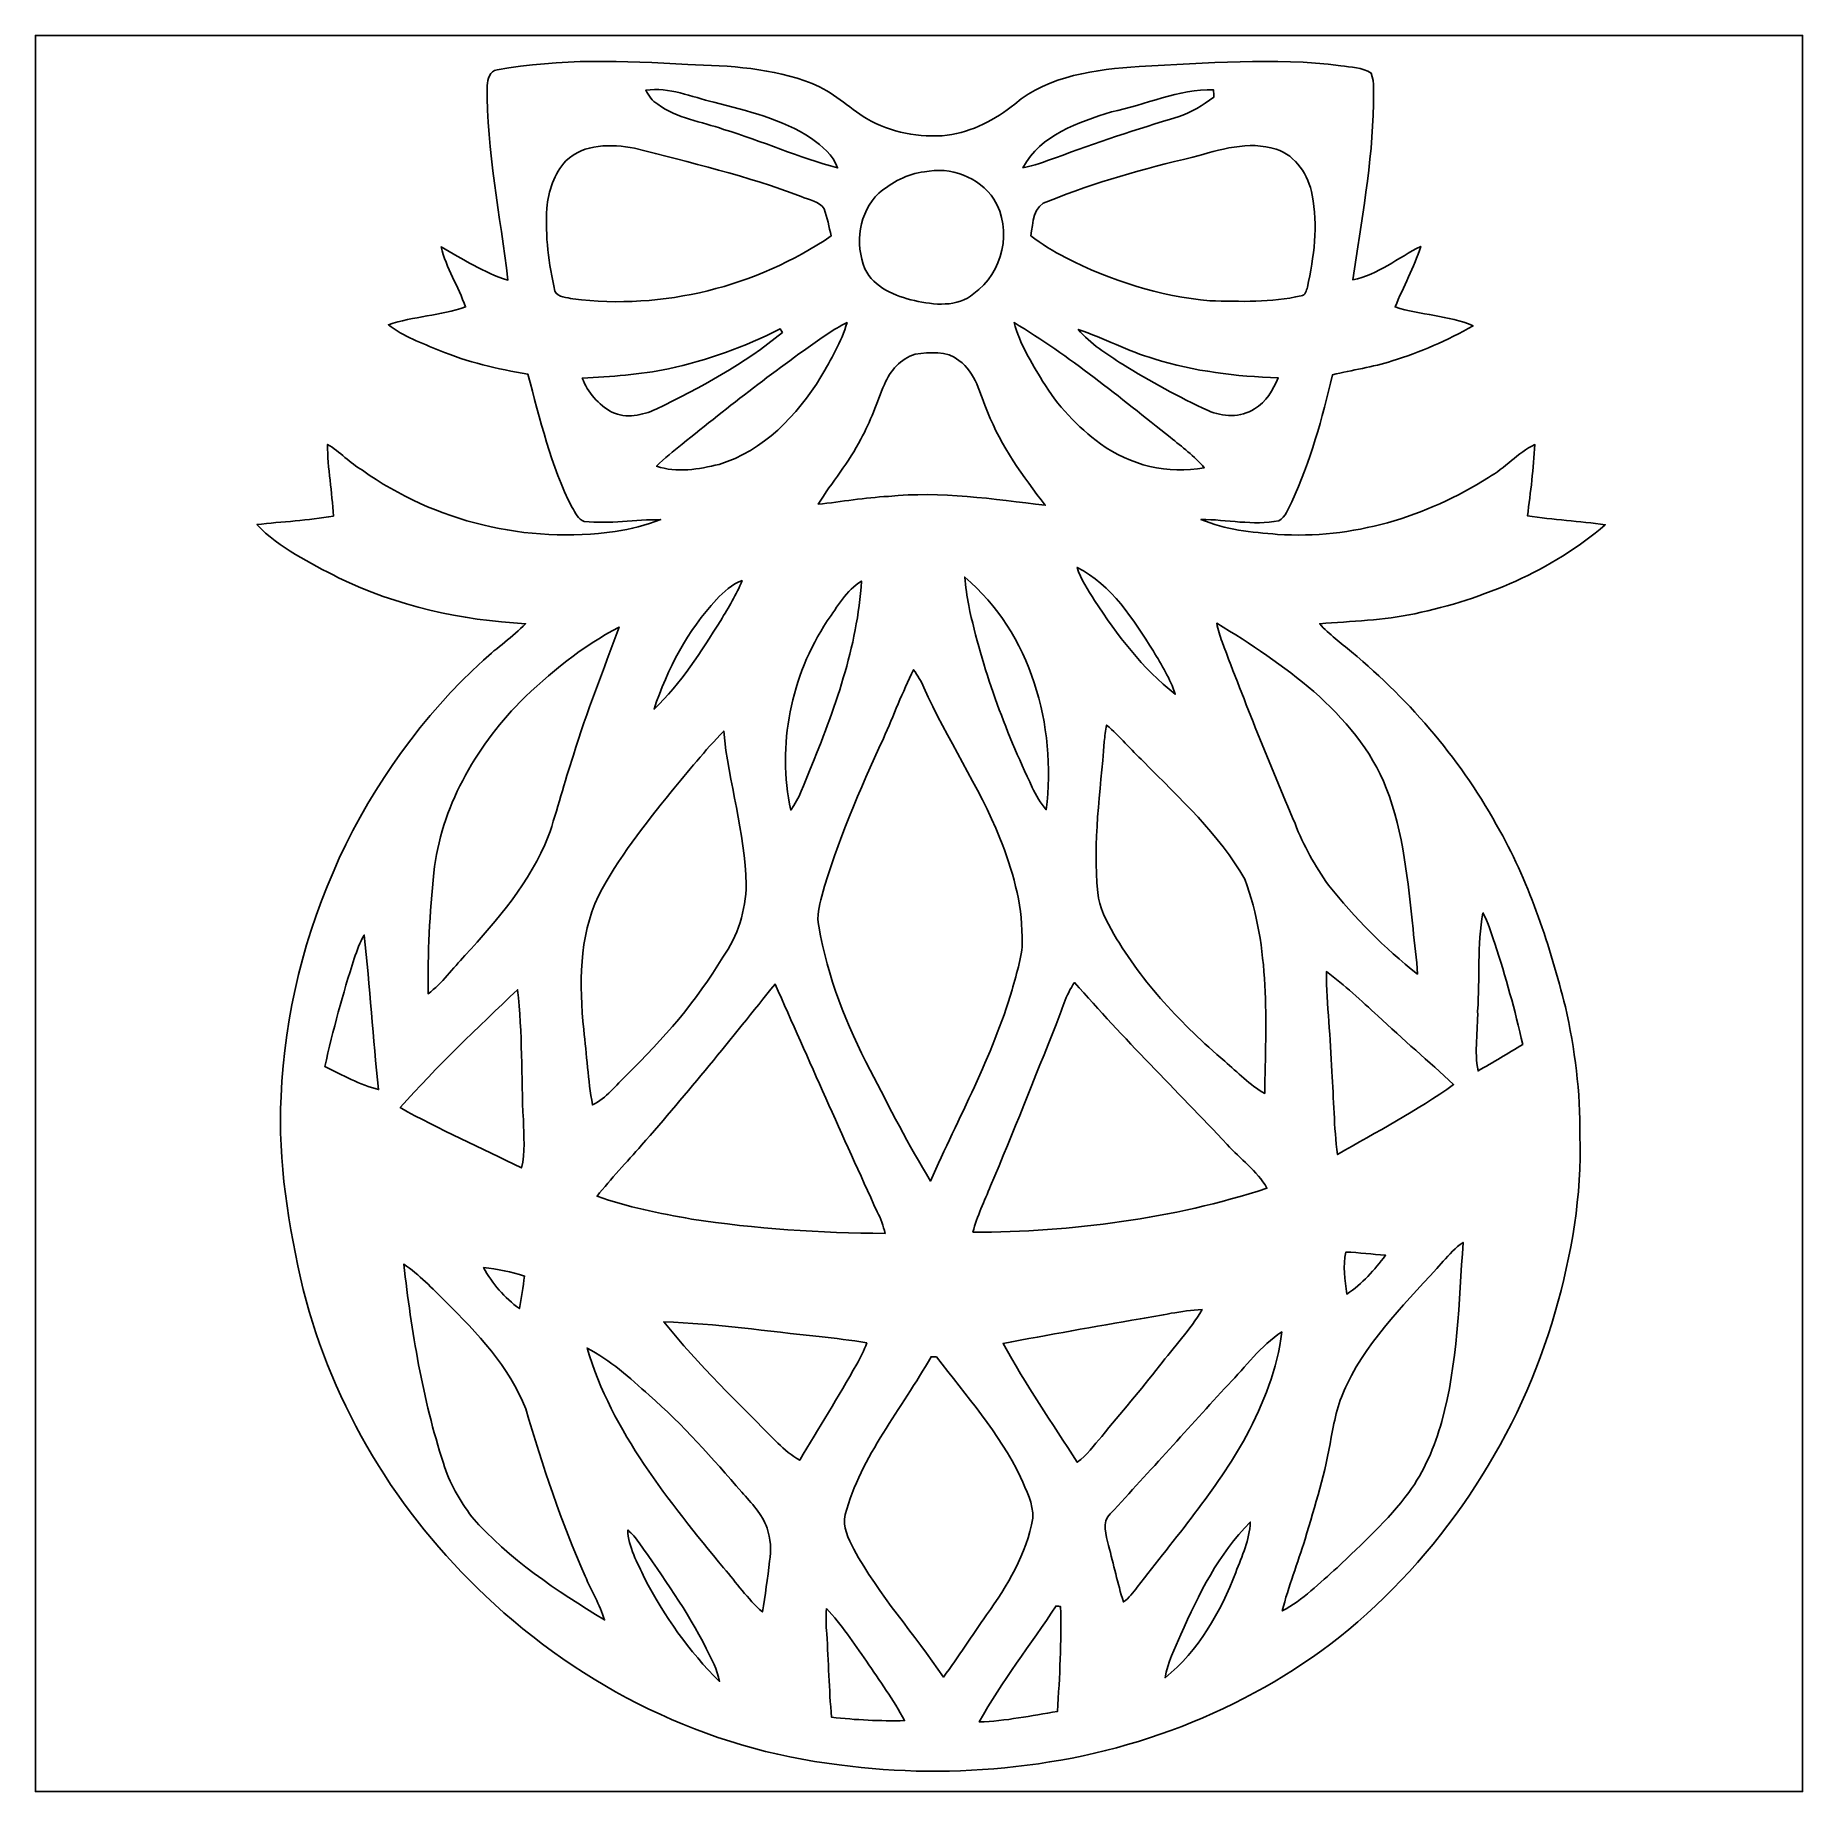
# Model space of a CAD drawing. Header units: centimetres. Extents: x -16.8 to 16.8, y -16.7 to 16.7.
import ezdxf

# ---------------------------------------------------------------- set-up
doc = ezdxf.new("R2010")
doc.units = ezdxf.units.CM
doc.header["$MEASUREMENT"] = 0
doc.layers.add('Layer 1', color=7, linetype='Continuous')

msp = doc.modelspace()

# ---------------------------------------------------------------- linework, layer by layer
at = {"layer": 'Layer 1', "color": 7}
for points, knots in [([(-16.77458, 16.66875), (-16.77458, 16.66875), (16.77458, 16.66875), (16.77458, 16.66875), (16.77458, 16.66875), (16.77458, 16.66875), (16.77458, -16.66875), (16.77458, -16.66875), (16.77458, -16.66875), (16.77458, -16.66875), (-16.77458, -16.66875), (-16.77458, -16.66875), (-16.77458, -16.66875), (-16.77458, -16.66875), (-16.77458, 16.66875), (-16.77458, 16.66875), (-16.77458, 16.66875), (-16.77458, 16.66875), (-16.77458, 16.66875), (-16.77458, 16.66875)], [0, 0, 0, 0, 0.16666667, 0.16666667, 0.16666667, 0.16666667, 0.33333333, 0.33333333, 0.33333333, 0.33333333, 0.5, 0.5, 0.5, 0.5, 0.66666667, 0.66666667, 0.66666667, 0.66666667, 1, 1, 1, 1]), ([(-8.01088, 16.01258), (-8.15305, 15.99424), (-8.19221, 15.83619), (-8.19609, 15.7159), (-8.19609, 15.7159), (-8.20984, 14.47306), (-7.94632, 13.2521), (-7.8045, 12.02337), (-7.8045, 12.02337), (-8.26241, 12.15602), (-8.65823, 12.43012), (-9.07344, 12.65414), (-9.07344, 12.65414), (-8.97361, 12.25374), (-8.7443, 11.90096), (-8.60778, 11.51326), (-8.60778, 11.51326), (-9.08297, 11.3478), (-9.59626, 11.33651), (-10.07357, 11.17388), (-10.07357, 11.17388), (-9.78606, 10.95128), (-9.43751, 10.8271), (-9.10555, 10.68811), (-9.10555, 10.68811), (-8.56933, 10.46515), (-7.99924, 10.33639), (-7.42809, 10.23867), (-7.42809, 10.23867), (-7.18644, 9.38177), (-6.99946, 8.49947), (-6.58424, 7.70431), (-6.58424, 7.70431), (-6.5218, 7.60942), (-6.47418, 7.47748), (-6.35459, 7.43973), (-6.35459, 7.43973), (-5.87058, 7.3914), (-5.38727, 7.47818), (-4.90291, 7.47607), (-4.90291, 7.47607), (-5.18195, 7.36988), (-5.47299, 7.29615), (-5.76792, 7.25099), (-5.76792, 7.25099), (-7.43656, 7.01146), (-9.19268, 7.43409), (-10.56675, 8.41234), (-10.56675, 8.41234), (-10.80488, 8.5531), (-10.9922, 8.76124), (-11.22715, 8.90552), (-11.22715, 8.90552), (-11.22786, 8.44903), (-11.13931, 7.99994), (-11.11779, 7.54486), (-11.11779, 7.54486), (-11.59686, 7.45561), (-12.08652, 7.43973), (-12.56983, 7.38258), (-12.56983, 7.38258), (-12.14085, 6.93349), (-11.56511, 6.65374), (-11.01831, 6.37328), (-11.01831, 6.37328), (-9.91164, 5.83847), (-8.69315, 5.56401), (-7.46866, 5.50086), (-7.46866, 5.50086), (-7.71066, 5.24439), (-8.01158, 5.05248), (-8.26558, 4.80836), (-8.26558, 4.80836), (-10.57734, 2.70369), (-11.97504, -0.35454), (-12.11086, -3.47345), (-12.11086, -3.47345), (-12.17189, -4.71029), (-11.9701, -5.93901), (-11.6907, -7.13916), (-11.6907, -7.13916), (-11.13049, -9.35849), (-9.89506, -11.3919), (-8.22713, -12.954), (-8.22713, -12.954), (-6.40292, -14.69108), (-4.02731, -15.87112), (-1.51589, -16.15934), (-1.51589, -16.15934), (-0.40499, -16.30927), (0.72249, -16.32303), (1.83586, -16.19074), (1.83586, -16.19074), (4.13244, -15.94908), (6.36976, -15.05902), (8.15904, -13.59147), (8.15904, -13.59147), (10.02242, -12.02725), (11.40213, -9.89965), (12.07911, -7.56356), (12.07911, -7.56356), (12.38321, -6.47594), (12.58923, -5.34917), (12.54513, -4.21569), (12.54513, -4.21569), (12.56136, -3.39231), (12.44635, -2.57246), (12.27067, -1.77024), (12.27067, -1.77024), (11.97575, -0.61771), (11.60851, 0.5274), (11.02677, 1.57057), (11.02677, 1.57057), (10.31875, 2.8702), (9.34861, 4.02131), (8.21126, 4.96605), (8.21126, 4.96605), (8.00594, 5.13856), (7.78369, 5.29555), (7.60695, 5.49875), (7.60695, 5.49875), (8.20984, 5.55096), (8.81874, 5.56154), (9.41246, 5.69031), (9.41246, 5.69031), (10.72339, 5.96759), (12.00397, 6.50275), (13.02879, 7.37941), (13.02879, 7.37941), (12.53702, 7.44643), (12.04066, 7.47324), (11.5503, 7.54874), (11.5503, 7.54874), (11.61097, 7.99853), (11.66424, 8.44938), (11.6907, 8.90235), (11.6907, 8.90235), (11.36368, 8.74501), (11.12661, 8.45291), (10.81017, 8.27687), (10.81017, 8.27687), (9.63013, 7.52087), (8.21231, 7.10212), (6.80685, 7.19702), (6.80685, 7.19702), (6.31472, 7.23194), (5.81096, 7.28733), (5.35305, 7.48065), (5.35305, 7.48065), (5.84553, 7.48065), (6.34012, 7.35718), (6.83084, 7.45631), (6.83084, 7.45631), (6.9663, 7.52334), (7.00405, 7.69197), (7.07672, 7.81226), (7.07672, 7.81226), (7.42985, 8.58097), (7.65598, 9.40188), (7.84931, 10.2235), (7.84931, 10.2235), (8.22501, 10.3184), (8.61095, 10.37131), (8.98066, 10.48914), (8.98066, 10.48914), (9.51653, 10.65071), (10.03088, 10.87931), (10.51807, 11.15413), (10.51807, 11.15413), (10.05099, 11.36121), (9.52077, 11.35168), (9.03817, 11.5129), (9.03817, 11.5129), (9.19409, 11.89814), (9.40153, 12.26326), (9.52324, 12.66119), (9.52324, 12.66119), (9.09461, 12.44847), (8.71361, 12.12532), (8.23313, 12.02937), (8.23313, 12.02937), (8.39964, 13.13568), (8.60601, 14.24199), (8.62859, 15.36347), (8.62859, 15.36347), (8.61236, 15.5575), (8.65611, 15.76917), (8.58238, 15.95402), (8.58238, 15.95402), (8.41481, 16.06409), (8.1982, 16.05809), (8.00735, 16.09266), (8.00735, 16.09266), (6.73559, 16.25741), (5.45359, 16.13394), (4.17901, 16.07749), (4.17901, 16.07749), (3.35703, 16.02281), (2.47227, 15.91098), (1.81645, 15.36453), (1.81645, 15.36453), (1.44886, 15.0622), (1.01106, 14.83995), (0.53657, 14.77327), (0.53657, 14.77327), (0.00882, 14.71612), (-0.53763, 14.82196), (-0.9973, 15.08972), (-0.9973, 15.08972), (-1.34408, 15.30562), (-1.64218, 15.60266), (-2.02741, 15.75364), (-2.02741, 15.75364), (-2.77777, 16.04821), (-3.5941, 16.09372), (-4.39103, 16.11418), (-4.39103, 16.11418), (-5.59576, 16.19215), (-6.81778, 16.22989), (-8.01088, 16.01258)], [0, 0, 0, 0, 0.01785714, 0.01785714, 0.01785714, 0.01785714, 0.03571429, 0.03571429, 0.03571429, 0.03571429, 0.05357143, 0.05357143, 0.05357143, 0.05357143, 0.07142857, 0.07142857, 0.07142857, 0.07142857, 0.08928571, 0.08928571, 0.08928571, 0.08928571, 0.10714286, 0.10714286, 0.10714286, 0.10714286, 0.125, 0.125, 0.125, 0.125, 0.14285714, 0.14285714, 0.14285714, 0.14285714, 0.16071429, 0.16071429, 0.16071429, 0.16071429, 0.17857143, 0.17857143, 0.17857143, 0.17857143, 0.19642857, 0.19642857, 0.19642857, 0.19642857, 0.21428571, 0.21428571, 0.21428571, 0.21428571, 0.23214286, 0.23214286, 0.23214286, 0.23214286, 0.25, 0.25, 0.25, 0.25, 0.26785714, 0.26785714, 0.26785714, 0.26785714, 0.28571429, 0.28571429, 0.28571429, 0.28571429, 0.30357143, 0.30357143, 0.30357143, 0.30357143, 0.32142857, 0.32142857, 0.32142857, 0.32142857, 0.33928571, 0.33928571, 0.33928571, 0.33928571, 0.35714286, 0.35714286, 0.35714286, 0.35714286, 0.375, 0.375, 0.375, 0.375, 0.39285714, 0.39285714, 0.39285714, 0.39285714, 0.41071429, 0.41071429, 0.41071429, 0.41071429, 0.42857143, 0.42857143, 0.42857143, 0.42857143, 0.44642857, 0.44642857, 0.44642857, 0.44642857, 0.46428571, 0.46428571, 0.46428571, 0.46428571, 0.48214286, 0.48214286, 0.48214286, 0.48214286, 0.5, 0.5, 0.5, 0.5, 0.51785714, 0.51785714, 0.51785714, 0.51785714, 0.53571429, 0.53571429, 0.53571429, 0.53571429, 0.55357143, 0.55357143, 0.55357143, 0.55357143, 0.57142857, 0.57142857, 0.57142857, 0.57142857, 0.58928571, 0.58928571, 0.58928571, 0.58928571, 0.60714286, 0.60714286, 0.60714286, 0.60714286, 0.625, 0.625, 0.625, 0.625, 0.64285714, 0.64285714, 0.64285714, 0.64285714, 0.66071429, 0.66071429, 0.66071429, 0.66071429, 0.67857143, 0.67857143, 0.67857143, 0.67857143, 0.69642857, 0.69642857, 0.69642857, 0.69642857, 0.71428571, 0.71428571, 0.71428571, 0.71428571, 0.73214286, 0.73214286, 0.73214286, 0.73214286, 0.75, 0.75, 0.75, 0.75, 0.76785714, 0.76785714, 0.76785714, 0.76785714, 0.78571429, 0.78571429, 0.78571429, 0.78571429, 0.80357143, 0.80357143, 0.80357143, 0.80357143, 0.82142857, 0.82142857, 0.82142857, 0.82142857, 0.83928571, 0.83928571, 0.83928571, 0.83928571, 0.85714286, 0.85714286, 0.85714286, 0.85714286, 0.875, 0.875, 0.875, 0.875, 0.89285714, 0.89285714, 0.89285714, 0.89285714, 0.91071429, 0.91071429, 0.91071429, 0.91071429, 0.92857143, 0.92857143, 0.92857143, 0.92857143, 0.94642857, 0.94642857, 0.94642857, 0.94642857, 0.96428571, 0.96428571, 0.96428571, 0.96428571, 1, 1, 1, 1]), ([(-5.1876, 15.6277), (-4.74169, 15.69014), (-4.31976, 15.50141), (-3.89537, 15.39946), (-3.89537, 15.39946), (-3.2579, 15.23436), (-2.59997, 15.0816), (-2.04294, 14.7126), (-2.04294, 14.7126), (-1.83833, 14.56761), (-1.63654, 14.39369), (-1.54411, 14.15344), (-1.54411, 14.15344), (-2.28, 14.34994), (-2.98027, 14.6618), (-3.70875, 14.8844), (-3.70875, 14.8844), (-4.12926, 15.03221), (-4.59281, 15.08972), (-4.96006, 15.3603), (-4.96006, 15.3603), (-5.06166, 15.4238), (-5.13292, 15.52328), (-5.1876, 15.6277)], [0, 0, 0, 0, 0.14285714, 0.14285714, 0.14285714, 0.14285714, 0.28571429, 0.28571429, 0.28571429, 0.28571429, 0.42857143, 0.42857143, 0.42857143, 0.42857143, 0.57142857, 0.57142857, 0.57142857, 0.57142857, 0.71428571, 0.71428571, 0.71428571, 0.71428571, 1, 1, 1, 1]), ([(3.65372, 15.21672), (4.29895, 15.34901), (4.92372, 15.6524), (5.59294, 15.63441), (5.59294, 15.63441), (5.59364, 15.59948), (5.59435, 15.52928), (5.59506, 15.494), (5.59506, 15.494), (5.38409, 15.34689), (5.16784, 15.19661), (4.91949, 15.12076), (4.91949, 15.12076), (4.1342, 14.88899), (3.35844, 14.62828), (2.5908, 14.3443), (2.5908, 14.3443), (2.38654, 14.27515), (2.18581, 14.19119), (1.97167, 14.15662), (1.97167, 14.15662), (2.3054, 14.78068), (3.02436, 15.01704), (3.65372, 15.21672)], [0, 0, 0, 0, 0.14285714, 0.14285714, 0.14285714, 0.14285714, 0.28571429, 0.28571429, 0.28571429, 0.28571429, 0.42857143, 0.42857143, 0.42857143, 0.42857143, 0.57142857, 0.57142857, 0.57142857, 0.57142857, 0.71428571, 0.71428571, 0.71428571, 0.71428571, 1, 1, 1, 1]), ([(-6.70137, 14.28609), (-6.35917, 14.62229), (-5.83953, 14.60359), (-5.40279, 14.52809), (-5.40279, 14.52809), (-4.33917, 14.25116), (-3.26496, 14.00281), (-2.23626, 13.60946), (-2.23626, 13.60946), (-2.08774, 13.54349), (-1.89689, 13.51809), (-1.79917, 13.37522), (-1.79917, 13.37522), (-1.74237, 13.20765), (-1.70533, 13.03337), (-1.66758, 12.86051), (-1.66758, 12.86051), (-3.08998, 11.8939), (-4.86057, 11.45258), (-6.56943, 11.6653), (-6.56943, 11.6653), (-6.67703, 11.69882), (-6.85871, 11.68541), (-6.91021, 11.81594), (-6.91021, 11.81594), (-7.03368, 12.32888), (-7.09436, 12.85946), (-7.0672, 13.38686), (-7.0672, 13.38686), (-7.0291, 13.71106), (-6.93455, 14.04585), (-6.70137, 14.28609)], [0, 0, 0, 0, 0.11111111, 0.11111111, 0.11111111, 0.11111111, 0.22222222, 0.22222222, 0.22222222, 0.22222222, 0.33333333, 0.33333333, 0.33333333, 0.33333333, 0.44444444, 0.44444444, 0.44444444, 0.44444444, 0.55555556, 0.55555556, 0.55555556, 0.55555556, 0.66666667, 0.66666667, 0.66666667, 0.66666667, 0.77777778, 0.77777778, 0.77777778, 0.77777778, 1, 1, 1, 1]), ([(5.19677, 14.35559), (5.70442, 14.49776), (6.25792, 14.67732), (6.78004, 14.50657), (6.78004, 14.50657), (7.16033, 14.38522), (7.39316, 14.01269), (7.46407, 13.63768), (7.46407, 13.63768), (7.57872, 13.05772), (7.49723, 12.46187), (7.37306, 11.89108), (7.37306, 11.89108), (7.35365, 11.82617), (7.33637, 11.73551), (7.25523, 11.72527), (7.25523, 11.72527), (6.68831, 11.59263), (6.09917, 11.61697), (5.52203, 11.63179), (5.52203, 11.63179), (4.56389, 11.71152), (3.63749, 12.01737), (2.78306, 12.45059), (2.78306, 12.45059), (2.55023, 12.56877), (2.32869, 12.70776), (2.12019, 12.86439), (2.12019, 12.86439), (2.16994, 13.10252), (2.15794, 13.44859), (2.45851, 13.5188), (2.45851, 13.5188), (3.34186, 13.88569), (4.26755, 14.13581), (5.19677, 14.35559)], [0, 0, 0, 0, 0.1, 0.1, 0.1, 0.1, 0.2, 0.2, 0.2, 0.2, 0.3, 0.3, 0.3, 0.3, 0.4, 0.4, 0.4, 0.4, 0.5, 0.5, 0.5, 0.5, 0.6, 0.6, 0.6, 0.6, 0.7, 0.7, 0.7, 0.7, 0.8, 0.8, 0.8, 0.8, 1, 1, 1, 1]), ([(0.10231, 14.07654), (0.59725, 14.18731), (1.13912, 13.97776), (1.42311, 13.55831), (1.42311, 13.55831), (1.78435, 12.98363), (1.59138, 12.15072), (1.03964, 11.76655), (1.03964, 11.76655), (0.73025, 11.50126), (0.28257, 11.5503), (-0.08573, 11.63391), (-0.08573, 11.63391), (-0.44662, 11.71928), (-0.85796, 11.87873), (-1.02623, 12.23645), (-1.02623, 12.23645), (-1.21955, 12.71129), (-1.143, 13.31101), (-0.76271, 13.67402), (-0.76271, 13.67402), (-0.51364, 13.87475), (-0.22154, 14.04373), (0.10231, 14.07654)], [0, 0, 0, 0, 0.14285714, 0.14285714, 0.14285714, 0.14285714, 0.28571429, 0.28571429, 0.28571429, 0.28571429, 0.42857143, 0.42857143, 0.42857143, 0.42857143, 0.57142857, 0.57142857, 0.57142857, 0.57142857, 0.71428571, 0.71428571, 0.71428571, 0.71428571, 1, 1, 1, 1]), ([(-4.75791, 10.33745), (-4.02026, 10.49479), (-3.3087, 10.76007), (-2.6349, 11.09768), (-2.6349, 11.09768), (-2.62467, 11.0804), (-2.60421, 11.04618), (-2.59362, 11.02889), (-2.59362, 11.02889), (-3.31717, 10.42882), (-4.14937, 9.98255), (-4.9911, 9.57368), (-4.9911, 9.57368), (-5.24898, 9.45409), (-5.56154, 9.38777), (-5.82859, 9.51689), (-5.82859, 9.51689), (-6.08506, 9.65729), (-6.29214, 9.88695), (-6.39128, 10.16317), (-6.39128, 10.16317), (-5.84412, 10.19034), (-5.29625, 10.23056), (-4.75791, 10.33745)], [0, 0, 0, 0, 0.14285714, 0.14285714, 0.14285714, 0.14285714, 0.28571429, 0.28571429, 0.28571429, 0.28571429, 0.42857143, 0.42857143, 0.42857143, 0.42857143, 0.57142857, 0.57142857, 0.57142857, 0.57142857, 0.71428571, 0.71428571, 0.71428571, 0.71428571, 1, 1, 1, 1]), ([(-1.74907, 10.99291), (-1.62595, 11.07511), (-1.49789, 11.15025), (-1.3656, 11.21692), (-1.3656, 11.21692), (-1.47179, 10.84898), (-1.67252, 10.51701), (-1.8609, 10.18611), (-1.8609, 10.18611), (-2.31387, 9.45727), (-2.94993, 8.77676), (-3.79624, 8.52523), (-3.79624, 8.52523), (-4.18006, 8.43209), (-4.59846, 8.35907), (-4.98193, 8.49066), (-4.98193, 8.49066), (-4.83341, 8.64411), (-4.66125, 8.77111), (-4.49792, 8.90764), (-4.49792, 8.90764), (-3.60221, 9.62907), (-2.69769, 10.34133), (-1.74907, 10.99291)], [0, 0, 0, 0, 0.14285714, 0.14285714, 0.14285714, 0.14285714, 0.28571429, 0.28571429, 0.28571429, 0.28571429, 0.42857143, 0.42857143, 0.42857143, 0.42857143, 0.57142857, 0.57142857, 0.57142857, 0.57142857, 0.71428571, 0.71428571, 0.71428571, 0.71428571, 1, 1, 1, 1]), ([(1.80446, 11.21622), (2.86032, 10.58792), (3.80718, 9.79699), (4.77061, 9.03887), (4.77061, 9.03887), (4.9911, 8.85402), (5.22852, 8.68327), (5.41443, 8.46137), (5.41443, 8.46137), (4.7304, 8.32661), (4.0065, 8.51041), (3.44452, 8.91399), (3.44452, 8.91399), (3.00849, 9.23819), (2.62537, 9.6393), (2.34632, 10.10708), (2.34632, 10.10708), (2.13325, 10.4581), (1.91311, 10.81687), (1.80446, 11.21622)], [0, 0, 0, 0, 0.16666667, 0.16666667, 0.16666667, 0.16666667, 0.33333333, 0.33333333, 0.33333333, 0.33333333, 0.5, 0.5, 0.5, 0.5, 0.66666667, 0.66666667, 0.66666667, 0.66666667, 1, 1, 1, 1]), ([(3.02401, 11.08675), (3.51084, 10.92059), (3.96628, 10.67118), (4.46229, 10.52936), (4.46229, 10.52936), (5.22464, 10.28876), (6.02262, 10.19563), (6.81884, 10.16635), (6.81884, 10.16635), (6.71795, 9.93881), (6.59236, 9.70456), (6.36623, 9.58003), (6.36623, 9.58003), (6.10764, 9.40576), (5.76651, 9.42446), (5.49063, 9.54581), (5.49063, 9.54581), (4.92901, 9.80087), (4.38961, 10.1025), (3.86468, 10.42564), (3.86468, 10.42564), (3.56517, 10.61826), (3.25402, 10.80946), (3.02401, 11.08675)], [0, 0, 0, 0, 0.14285714, 0.14285714, 0.14285714, 0.14285714, 0.28571429, 0.28571429, 0.28571429, 0.28571429, 0.42857143, 0.42857143, 0.42857143, 0.42857143, 0.57142857, 0.57142857, 0.57142857, 0.57142857, 0.71428571, 0.71428571, 0.71428571, 0.71428571, 1, 1, 1, 1]), ([(-0.07338, 10.61896), (0.20426, 10.64966), (0.5274, 10.69128), (0.75847, 10.49514), (0.75847, 10.49514), (1.08444, 10.26866), (1.15429, 9.8619), (1.30316, 9.52077), (1.30316, 9.52077), (1.55399, 8.86566), (1.97344, 8.29945), (2.39748, 7.74806), (2.39748, 7.74806), (1.41076, 7.868), (0.41522, 8.01758), (-0.58067, 7.91845), (-0.58067, 7.91845), (-1.02764, 7.89164), (-1.46932, 7.8165), (-1.91382, 7.76922), (-1.91382, 7.76922), (-1.65347, 8.18727), (-1.32927, 8.56544), (-1.10384, 9.00571), (-1.10384, 9.00571), (-0.91934, 9.33521), (-0.8001, 9.69504), (-0.65758, 10.04288), (-0.65758, 10.04288), (-0.55245, 10.30287), (-0.34396, 10.53077), (-0.07338, 10.61896)], [0, 0, 0, 0, 0.11111111, 0.11111111, 0.11111111, 0.11111111, 0.22222222, 0.22222222, 0.22222222, 0.22222222, 0.33333333, 0.33333333, 0.33333333, 0.33333333, 0.44444444, 0.44444444, 0.44444444, 0.44444444, 0.55555556, 0.55555556, 0.55555556, 0.55555556, 0.66666667, 0.66666667, 0.66666667, 0.66666667, 0.77777778, 0.77777778, 0.77777778, 0.77777778, 1, 1, 1, 1]), ([(0.86783, 6.38422), (2.12866, 5.32906), (2.61161, 3.56059), (2.41547, 1.97026), (2.41547, 1.97026), (2.30117, 2.09444), (2.22003, 2.24296), (2.14983, 2.39466), (2.14983, 2.39466), (1.6256, 3.49567), (1.19486, 4.64855), (0.94403, 5.84376), (0.94403, 5.84376), (0.90699, 6.02227), (0.88724, 6.2036), (0.86783, 6.38422)], [0, 0, 0, 0, 0.2, 0.2, 0.2, 0.2, 0.4, 0.4, 0.4, 0.4, 0.6, 0.6, 0.6, 0.6, 1, 1, 1, 1]), ([(3.00108, 6.56766), (3.66183, 6.2357), (4.06506, 5.5813), (4.45064, 4.98016), (4.45064, 4.98016), (4.60199, 4.71593), (4.77344, 4.45664), (4.86375, 4.16313), (4.86375, 4.16313), (4.24286, 4.64891), (3.75814, 5.28673), (3.33199, 5.9436), (3.33199, 5.9436), (3.21028, 6.14504), (3.06634, 6.33871), (3.00108, 6.56766)], [0, 0, 0, 0, 0.2, 0.2, 0.2, 0.2, 0.4, 0.4, 0.4, 0.4, 0.6, 0.6, 0.6, 0.6, 1, 1, 1, 1]), ([(-3.84457, 5.96089), (-3.70452, 6.10658), (-3.55494, 6.25299), (-3.3595, 6.31966), (-3.3595, 6.31966), (-3.46004, 6.05084), (-3.61809, 5.80849), (-3.76343, 5.56225), (-3.76343, 5.56225), (-4.13808, 4.96993), (-4.5152, 4.36492), (-5.02991, 3.88161), (-5.02991, 3.88161), (-4.77591, 4.64079), (-4.3942, 5.3721), (-3.84457, 5.96089)], [0, 0, 0, 0, 0.2, 0.2, 0.2, 0.2, 0.4, 0.4, 0.4, 0.4, 0.6, 0.6, 0.6, 0.6, 1, 1, 1, 1]), ([(-1.74096, 5.55237), (-1.55011, 5.82189), (-1.38042, 6.13198), (-1.09255, 6.31049), (-1.09255, 6.31049), (-1.16593, 5.05742), (-1.60902, 3.86256), (-2.0761, 2.70933), (-2.0761, 2.70933), (-2.19004, 2.45886), (-2.26378, 2.18334), (-2.43452, 1.9625), (-2.43452, 1.9625), (-2.69804, 3.19264), (-2.43311, 4.50638), (-1.74096, 5.55237)], [0, 0, 0, 0, 0.2, 0.2, 0.2, 0.2, 0.4, 0.4, 0.4, 0.4, 0.6, 0.6, 0.6, 0.6, 1, 1, 1, 1]), ([(-7.57696, 4.01391), (-7.01358, 4.56389), (-6.39304, 5.07048), (-5.69313, 5.43666), (-5.69313, 5.43666), (-5.98523, 4.62668), (-6.30908, 3.82729), (-6.56167, 3.00355), (-6.56167, 3.00355), (-6.73418, 2.49449), (-6.85694, 1.96991), (-7.03792, 1.46403), (-7.03792, 1.46403), (-7.38011, 0.59619), (-7.99712, -0.1203), (-8.61942, -0.79975), (-8.61942, -0.79975), (-8.85261, -1.04105), (-9.0491, -1.32115), (-9.31933, -1.524), (-9.31933, -1.524), (-9.3278, -0.75671), (-9.28758, 0.01164), (-9.21173, 0.77505), (-9.21173, 0.77505), (-9.0738, 2.00731), (-8.43033, 3.13443), (-7.57696, 4.01391)], [0, 0, 0, 0, 0.125, 0.125, 0.125, 0.125, 0.25, 0.25, 0.25, 0.25, 0.375, 0.375, 0.375, 0.375, 0.5, 0.5, 0.5, 0.5, 0.625, 0.625, 0.625, 0.625, 0.75, 0.75, 0.75, 0.75, 1, 1, 1, 1]), ([(5.65326, 5.50827), (6.29779, 5.12374), (6.92221, 4.70041), (7.49441, 4.21323), (7.49441, 4.21323), (8.06556, 3.70064), (8.59155, 3.10444), (8.87024, 2.37984), (8.87024, 2.37984), (9.20186, 1.52718), (9.27876, 0.60819), (9.37789, -0.29351), (9.37789, -0.29351), (9.40541, -0.57891), (9.45127, -0.86289), (9.46044, -1.15006), (9.46044, -1.15006), (8.83567, -0.6537), (8.26841, -0.08502), (7.77311, 0.54081), (7.77311, 0.54081), (7.51664, 0.90311), (7.29544, 1.29152), (7.13846, 1.70744), (7.13846, 1.70744), (6.65021, 2.84586), (6.19125, 3.99697), (5.75416, 5.15585), (5.75416, 5.15585), (5.71041, 5.27015), (5.67725, 5.38833), (5.65326, 5.50827)], [0, 0, 0, 0, 0.11111111, 0.11111111, 0.11111111, 0.11111111, 0.22222222, 0.22222222, 0.22222222, 0.22222222, 0.33333333, 0.33333333, 0.33333333, 0.33333333, 0.44444444, 0.44444444, 0.44444444, 0.44444444, 0.55555556, 0.55555556, 0.55555556, 0.55555556, 0.66666667, 0.66666667, 0.66666667, 0.66666667, 0.77777778, 0.77777778, 0.77777778, 0.77777778, 1, 1, 1, 1]), ([(-0.67628, 3.32281), (-0.48154, 3.75603), (-0.31433, 4.20123), (-0.1016, 4.62598), (-0.1016, 4.62598), (-0.02575, 4.52049), (0.04198, 4.40902), (0.09278, 4.28907), (0.09278, 4.28907), (0.52493, 3.31223), (1.13877, 2.42535), (1.53564, 1.43157), (1.53564, 1.43157), (1.772, 0.83573), (1.95651, 0.20567), (1.95721, -0.44062), (1.95721, -0.44062), (1.9812, -0.78846), (1.85067, -1.12007), (1.76742, -1.45133), (1.76742, -1.45133), (1.38853, -2.71463), (0.75353, -3.87879), (0.21661, -5.07788), (0.21661, -5.07788), (-0.19861, -4.39667), (-0.55774, -3.68229), (-0.92886, -2.97603), (-0.92886, -2.97603), (-1.36878, -2.11349), (-1.74343, -1.20297), (-1.90006, -0.24271), (-1.90006, -0.24271), (-1.94769, -0.05009), (-1.89124, 0.14076), (-1.84714, 0.32632), (-1.84714, 0.32632), (-1.5561, 1.36102), (-1.12466, 2.34844), (-0.67628, 3.32281)], [0, 0, 0, 0, 0.09090909, 0.09090909, 0.09090909, 0.09090909, 0.18181818, 0.18181818, 0.18181818, 0.18181818, 0.27272727, 0.27272727, 0.27272727, 0.27272727, 0.36363636, 0.36363636, 0.36363636, 0.36363636, 0.45454545, 0.45454545, 0.45454545, 0.45454545, 0.54545455, 0.54545455, 0.54545455, 0.54545455, 0.63636364, 0.63636364, 0.63636364, 0.63636364, 0.72727273, 0.72727273, 0.72727273, 0.72727273, 0.81818182, 0.81818182, 0.81818182, 0.81818182, 1, 1, 1, 1]), ([(-4.70747, 2.30893), (-4.38079, 2.6984), (-4.06259, 3.09633), (-3.70805, 3.4611), (-3.70805, 3.4611), (-3.61527, 2.4832), (-3.29953, 1.53705), (-3.28083, 0.55069), (-3.28083, 0.55069), (-3.28648, 0.06068), (-3.43782, -0.42827), (-3.72251, -0.82868), (-3.72251, -0.82868), (-4.21852, -1.657), (-4.85669, -2.38936), (-5.54602, -3.06176), (-5.54602, -3.06176), (-5.75839, -3.25579), (-5.93019, -3.5119), (-6.19866, -3.63396), (-6.19866, -3.63396), (-6.28262, -3.16124), (-6.30837, -2.68111), (-6.36552, -2.20486), (-6.36552, -2.20486), (-6.4449, -1.35537), (-6.46183, -0.45297), (-6.08436, 0.33443), (-6.08436, 0.33443), (-5.71571, 1.05128), (-5.20735, 1.68134), (-4.70747, 2.30893)], [0, 0, 0, 0, 0.11111111, 0.11111111, 0.11111111, 0.11111111, 0.22222222, 0.22222222, 0.22222222, 0.22222222, 0.33333333, 0.33333333, 0.33333333, 0.33333333, 0.44444444, 0.44444444, 0.44444444, 0.44444444, 0.55555556, 0.55555556, 0.55555556, 0.55555556, 0.66666667, 0.66666667, 0.66666667, 0.66666667, 0.77777778, 0.77777778, 0.77777778, 0.77777778, 1, 1, 1, 1]), ([(3.56023, 3.57576), (3.81212, 3.36515), (4.02308, 3.11079), (4.26014, 2.88431), (4.26014, 2.88431), (4.94806, 2.1844), (5.69524, 1.50954), (6.18666, 0.64876), (6.18666, 0.64876), (6.66926, -0.64382), (6.58601, -2.06058), (6.56308, -3.41489), (6.56308, -3.41489), (6.27768, -3.25508), (6.05014, -3.01449), (5.80284, -2.80529), (5.80284, -2.80529), (4.99145, -2.1082), (4.2418, -1.32186), (3.69923, -0.3937), (3.69923, -0.3937), (3.56658, -0.14323), (3.41418, 0.11007), (3.39513, 0.40005), (3.39513, 0.40005), (3.29353, 1.35678), (3.44629, 2.31069), (3.51755, 3.26284), (3.51755, 3.26284), (3.52637, 3.36797), (3.54224, 3.47204), (3.56023, 3.57576)], [0, 0, 0, 0, 0.11111111, 0.11111111, 0.11111111, 0.11111111, 0.22222222, 0.22222222, 0.22222222, 0.22222222, 0.33333333, 0.33333333, 0.33333333, 0.33333333, 0.44444444, 0.44444444, 0.44444444, 0.44444444, 0.55555556, 0.55555556, 0.55555556, 0.55555556, 0.66666667, 0.66666667, 0.66666667, 0.66666667, 0.77777778, 0.77777778, 0.77777778, 0.77777778, 1, 1, 1, 1]), ([(10.7061, 0.01305), (10.80911, -0.16933), (10.86238, -0.37465), (10.93399, -0.57079), (10.93399, -0.57079), (11.13649, -1.20086), (11.3157, -1.83903), (11.46034, -2.48497), (11.46034, -2.48497), (11.17953, -2.65536), (10.8966, -2.82152), (10.61438, -2.98873), (10.61438, -2.98873), (10.53606, -2.61479), (10.61191, -2.2292), (10.60521, -1.85173), (10.60521, -1.85173), (10.6493, -1.23049), (10.59215, -0.60184), (10.7061, 0.01305)], [0, 0, 0, 0, 0.16666667, 0.16666667, 0.16666667, 0.16666667, 0.33333333, 0.33333333, 0.33333333, 0.33333333, 0.5, 0.5, 0.5, 0.5, 0.66666667, 0.66666667, 0.66666667, 0.66666667, 1, 1, 1, 1]), ([(-10.72127, -0.85161), (-10.66659, -0.70062), (-10.61508, -0.54786), (-10.53148, -0.41028), (-10.53148, -0.41028), (-10.42282, -1.38571), (-10.36673, -2.36679), (-10.25807, -3.34257), (-10.25807, -3.34257), (-10.61685, -3.24873), (-10.94493, -3.0667), (-11.27725, -2.90724), (-11.27725, -2.90724), (-11.12767, -2.21298), (-10.93576, -1.52823), (-10.72127, -0.85161)], [0, 0, 0, 0, 0.2, 0.2, 0.2, 0.2, 0.4, 0.4, 0.4, 0.4, 0.6, 0.6, 0.6, 0.6, 1, 1, 1, 1]), ([(-5.26838, -4.39808), (-4.3882, -3.40748), (-3.56306, -2.36996), (-2.73191, -1.33914), (-2.73191, -1.33914), (-2.0895, -2.78095), (-1.4545, -4.22804), (-0.79234, -5.66173), (-0.79234, -5.66173), (-0.72813, -5.79226), (-0.67628, -5.92914), (-0.64417, -6.07131), (-0.64417, -6.07131), (-1.8736, -6.06743), (-3.10515, -5.98487), (-4.32118, -5.79967), (-4.32118, -5.79967), (-4.92584, -5.69136), (-5.53156, -5.57177), (-6.11258, -5.36822), (-6.11258, -5.36822), (-5.84729, -5.03132), (-5.55061, -4.72052), (-5.26838, -4.39808)], [0, 0, 0, 0, 0.14285714, 0.14285714, 0.14285714, 0.14285714, 0.28571429, 0.28571429, 0.28571429, 0.28571429, 0.42857143, 0.42857143, 0.42857143, 0.42857143, 0.57142857, 0.57142857, 0.57142857, 0.57142857, 0.71428571, 0.71428571, 0.71428571, 0.71428571, 1, 1, 1, 1]), ([(2.60138, -2.10573), (2.71286, -1.83868), (2.78165, -1.54905), (2.9524, -1.31057), (2.9524, -1.31057), (3.8802, -2.3689), (4.88209, -3.35915), (5.8487, -4.38185), (5.8487, -4.38185), (6.09812, -4.65984), (6.41809, -4.88456), (6.60506, -5.21406), (6.60506, -5.21406), (4.80624, -5.79967), (2.91042, -6.04379), (1.0227, -6.04979), (1.0227, -6.04979), (1.09961, -5.74322), (1.2446, -5.46065), (1.35855, -5.16749), (1.35855, -5.16749), (1.78929, -4.15361), (2.19604, -3.12984), (2.60138, -2.10573)], [0, 0, 0, 0, 0.14285714, 0.14285714, 0.14285714, 0.14285714, 0.28571429, 0.28571429, 0.28571429, 0.28571429, 0.42857143, 0.42857143, 0.42857143, 0.42857143, 0.57142857, 0.57142857, 0.57142857, 0.57142857, 0.71428571, 0.71428571, 0.71428571, 0.71428571, 1, 1, 1, 1]), ([(7.73289, -1.10384), (8.08249, -1.35431), (8.39082, -1.65664), (8.71044, -1.9431), (8.71044, -1.9431), (9.18281, -2.38584), (9.67528, -2.8067), (10.14942, -3.24732), (10.14942, -3.24732), (9.45233, -3.74862), (8.68468, -4.14232), (7.94491, -4.57588), (7.94491, -4.57588), (7.87506, -4.05342), (7.87576, -3.52496), (7.83555, -3.00037), (7.83555, -3.00037), (7.8172, -2.36714), (7.7403, -1.73708), (7.73289, -1.10384)], [0, 0, 0, 0, 0.16666667, 0.16666667, 0.16666667, 0.16666667, 0.33333333, 0.33333333, 0.33333333, 0.33333333, 0.5, 0.5, 0.5, 0.5, 0.66666667, 0.66666667, 0.66666667, 0.66666667, 1, 1, 1, 1]), ([(-9.85132, -3.68512), (-9.14894, -2.89983), (-8.38588, -2.17205), (-7.62141, -1.4478), (-7.62141, -1.4478), (-7.52334, -2.26695), (-7.55509, -3.09563), (-7.51064, -3.91866), (-7.51064, -3.91866), (-7.50817, -4.22099), (-7.46725, -4.5339), (-7.54592, -4.83059), (-7.54592, -4.83059), (-8.31286, -4.44606), (-9.10131, -4.10139), (-9.85132, -3.68512)], [0, 0, 0, 0, 0.2, 0.2, 0.2, 0.2, 0.4, 0.4, 0.4, 0.4, 0.6, 0.6, 0.6, 0.6, 1, 1, 1, 1]), ([(9.95221, -6.60188), (10.07004, -6.47488), (10.18046, -6.33624), (10.32933, -6.24417), (10.32933, -6.24417), (10.24643, -7.38187), (10.2302, -8.53757), (9.92329, -9.64424), (9.92329, -9.64424), (9.78641, -10.12119), (9.59167, -10.58792), (9.29746, -10.99009), (9.29746, -10.99009), (8.90411, -11.5189), (8.41093, -11.96199), (7.93997, -12.41954), (7.93997, -12.41954), (7.60166, -12.70176), (7.29086, -13.03267), (6.8961, -13.23693), (6.8961, -13.23693), (7.00934, -12.77373), (7.19173, -12.33029), (7.32861, -11.87415), (7.32861, -11.87415), (7.51981, -11.23703), (7.71701, -10.59921), (7.82637, -9.94198), (7.82637, -9.94198), (7.88741, -9.59697), (7.96643, -9.25124), (8.12553, -8.93692), (8.12553, -8.93692), (8.56051, -8.03557), (9.29569, -7.33813), (9.95221, -6.60188)], [0, 0, 0, 0, 0.1, 0.1, 0.1, 0.1, 0.2, 0.2, 0.2, 0.2, 0.3, 0.3, 0.3, 0.3, 0.4, 0.4, 0.4, 0.4, 0.5, 0.5, 0.5, 0.5, 0.6, 0.6, 0.6, 0.6, 0.7, 0.7, 0.7, 0.7, 0.8, 0.8, 0.8, 0.8, 1, 1, 1, 1]), ([(-9.78182, -6.65551), (-9.48302, -6.85059), (-9.24313, -7.11906), (-8.98631, -7.36353), (-8.98631, -7.36353), (-8.38694, -7.9629), (-7.77875, -8.60213), (-7.46337, -9.40259), (-7.46337, -9.40259), (-7.1501, -10.48209), (-6.79274, -11.55136), (-6.3373, -12.58006), (-6.3373, -12.58006), (-6.21806, -12.85734), (-6.06072, -13.11945), (-5.96935, -13.40838), (-5.96935, -13.40838), (-6.87846, -12.85734), (-7.78298, -12.25832), (-8.48889, -11.45293), (-8.48889, -11.45293), (-8.71608, -11.14178), (-8.91999, -10.80841), (-9.02794, -10.43587), (-9.02794, -10.43587), (-9.42552, -9.20997), (-9.6333, -7.93291), (-9.78182, -6.65551)], [0, 0, 0, 0, 0.125, 0.125, 0.125, 0.125, 0.25, 0.25, 0.25, 0.25, 0.375, 0.375, 0.375, 0.375, 0.5, 0.5, 0.5, 0.5, 0.625, 0.625, 0.625, 0.625, 0.75, 0.75, 0.75, 0.75, 1, 1, 1, 1]), ([(8.10577, -6.42549), (8.35695, -6.4389), (8.60601, -6.46465), (8.85684, -6.48829), (8.85684, -6.48829), (8.64376, -6.76134), (8.41622, -7.03792), (8.11953, -7.22383), (8.11953, -7.22383), (8.09766, -6.95995), (8.03346, -6.6869), (8.10577, -6.42549)], [0, 0, 0, 0, 0.25, 0.25, 0.25, 0.25, 0.5, 0.5, 0.5, 0.5, 1, 1, 1, 1]), ([(-8.26699, -6.72112), (-8.00241, -6.74899), (-7.73924, -6.79626), (-7.487, -6.88375), (-7.487, -6.88375), (-7.51769, -7.08942), (-7.54803, -7.2958), (-7.58613, -7.50041), (-7.58613, -7.50041), (-7.86377, -7.2958), (-8.10295, -7.02522), (-8.26699, -6.72112)], [0, 0, 0, 0, 0.25, 0.25, 0.25, 0.25, 0.5, 0.5, 0.5, 0.5, 1, 1, 1, 1]), ([(4.20405, -7.69373), (4.59246, -7.63094), (4.97911, -7.53674), (5.37386, -7.51875), (5.37386, -7.51875), (5.14421, -7.90363), (4.83941, -8.23489), (4.56494, -8.58696), (4.56494, -8.58696), (4.21287, -9.04346), (3.83364, -9.47808), (3.46886, -9.92434), (3.46886, -9.92434), (3.31929, -10.09297), (3.19017, -10.28524), (3.0032, -10.41612), (3.0032, -10.41612), (2.52659, -9.66999), (2.02142, -8.93868), (1.59773, -8.16081), (1.59773, -8.16081), (2.46486, -7.99641), (3.33375, -7.84154), (4.20405, -7.69373)], [0, 0, 0, 0, 0.14285714, 0.14285714, 0.14285714, 0.14285714, 0.28571429, 0.28571429, 0.28571429, 0.28571429, 0.42857143, 0.42857143, 0.42857143, 0.42857143, 0.57142857, 0.57142857, 0.57142857, 0.57142857, 0.71428571, 0.71428571, 0.71428571, 0.71428571, 1, 1, 1, 1]), ([(-4.84576, -7.75159), (-3.85727, -7.78404), (-2.87549, -7.92798), (-1.8923, -8.03169), (-1.8923, -8.03169), (-1.59244, -8.06768), (-1.29046, -8.09307), (-0.99342, -8.15234), (-0.99342, -8.15234), (-1.03823, -8.29486), (-1.10913, -8.42574), (-1.18004, -8.55662), (-1.18004, -8.55662), (-1.53458, -9.16799), (-1.90253, -9.77159), (-2.26378, -10.37943), (-2.26378, -10.37943), (-2.41406, -10.28629), (-2.55482, -10.17764), (-2.6797, -10.05311), (-2.6797, -10.05311), (-3.41912, -9.30275), (-4.18218, -8.57144), (-4.84576, -7.75159)], [0, 0, 0, 0, 0.14285714, 0.14285714, 0.14285714, 0.14285714, 0.28571429, 0.28571429, 0.28571429, 0.28571429, 0.42857143, 0.42857143, 0.42857143, 0.42857143, 0.57142857, 0.57142857, 0.57142857, 0.57142857, 0.71428571, 0.71428571, 0.71428571, 0.71428571, 1, 1, 1, 1]), ([(5.87304, -8.94221), (6.20007, -8.59931), (6.48688, -8.20808), (6.88587, -7.94279), (6.88587, -7.94279), (6.80861, -8.64094), (6.53415, -9.29957), (6.21242, -9.91799), (6.21242, -9.91799), (5.64197, -10.95551), (4.85987, -11.85086), (4.14408, -12.78714), (4.14408, -12.78714), (4.07, -12.89262), (3.98427, -12.99034), (3.88091, -13.0683), (3.88091, -13.0683), (3.76943, -12.71588), (3.69464, -12.35357), (3.59728, -11.99727), (3.59728, -11.99727), (3.55565, -11.805), (3.45899, -11.54959), (3.63185, -11.39331), (3.63185, -11.39331), (4.38785, -10.58474), (5.11669, -9.75078), (5.87304, -8.94221)], [0, 0, 0, 0, 0.125, 0.125, 0.125, 0.125, 0.25, 0.25, 0.25, 0.25, 0.375, 0.375, 0.375, 0.375, 0.5, 0.5, 0.5, 0.5, 0.625, 0.625, 0.625, 0.625, 0.75, 0.75, 0.75, 0.75, 1, 1, 1, 1]), ([(-6.30096, -8.24865), (-5.86176, -8.47972), (-5.48781, -8.81239), (-5.12233, -9.144), (-5.12233, -9.144), (-4.4831, -9.70421), (-3.91936, -10.34274), (-3.36444, -10.98479), (-3.36444, -10.98479), (-3.17818, -11.19046), (-2.97991, -11.3979), (-2.8829, -11.66424), (-2.8829, -11.66424), (-2.82011, -11.8678), (-2.79823, -12.08511), (-2.83492, -12.29607), (-2.83492, -12.29607), (-2.87514, -12.61745), (-2.91747, -12.93918), (-2.97392, -13.25845), (-2.97392, -13.25845), (-3.25367, -13.01291), (-3.46498, -12.70106), (-3.70875, -12.42272), (-3.70875, -12.42272), (-4.74627, -11.15589), (-5.82718, -9.84532), (-6.30096, -8.24865)], [0, 0, 0, 0, 0.125, 0.125, 0.125, 0.125, 0.25, 0.25, 0.25, 0.25, 0.375, 0.375, 0.375, 0.375, 0.5, 0.5, 0.5, 0.5, 0.625, 0.625, 0.625, 0.625, 0.75, 0.75, 0.75, 0.75, 1, 1, 1, 1]), ([(0.23001, -8.4141), (0.25541, -8.41446), (0.30586, -8.41587), (0.33126, -8.41622), (0.33126, -8.41622), (0.89112, -9.1567), (1.52823, -9.85379), (1.92652, -10.70081), (1.92652, -10.70081), (2.03764, -10.94811), (2.17029, -11.19999), (2.16182, -11.47904), (2.16182, -11.47904), (2.04082, -12.15849), (1.67675, -12.75962), (1.28341, -13.31419), (1.28341, -13.31419), (1.00436, -13.7033), (0.74859, -14.10899), (0.46461, -14.49458), (0.46461, -14.49458), (-0.08749, -13.67543), (-0.76024, -12.93777), (-1.23719, -12.06888), (-1.23719, -12.06888), (-1.33632, -11.86533), (-1.46015, -11.64449), (-1.40018, -11.4106), (-1.40018, -11.4106), (-1.10349, -10.29335), (-0.32561, -9.404), (0.23001, -8.4141)], [0, 0, 0, 0, 0.11111111, 0.11111111, 0.11111111, 0.11111111, 0.22222222, 0.22222222, 0.22222222, 0.22222222, 0.33333333, 0.33333333, 0.33333333, 0.33333333, 0.44444444, 0.44444444, 0.44444444, 0.44444444, 0.55555556, 0.55555556, 0.55555556, 0.55555556, 0.66666667, 0.66666667, 0.66666667, 0.66666667, 0.77777778, 0.77777778, 0.77777778, 0.77777778, 1, 1, 1, 1]), ([(-5.52944, -11.69987), (-5.44795, -11.77255), (-5.37563, -11.85369), (-5.3146, -11.9447), (-5.3146, -11.9447), (-4.85634, -12.5917), (-4.39808, -13.24363), (-4.03719, -13.9513), (-4.03719, -13.9513), (-3.937, -14.15133), (-3.82588, -14.35206), (-3.78672, -14.57572), (-3.78672, -14.57572), (-4.36704, -14.01022), (-4.83553, -13.33182), (-5.21053, -12.61533), (-5.21053, -12.61533), (-5.34353, -12.32288), (-5.51956, -12.02761), (-5.52944, -11.69987)], [0, 0, 0, 0, 0.16666667, 0.16666667, 0.16666667, 0.16666667, 0.33333333, 0.33333333, 0.33333333, 0.33333333, 0.5, 0.5, 0.5, 0.5, 0.66666667, 0.66666667, 0.66666667, 0.66666667, 1, 1, 1, 1]), ([(4.97064, -13.68848), (5.30648, -12.9219), (5.69066, -12.15214), (6.28791, -11.55312), (6.28791, -11.55312), (6.27556, -11.88861), (6.13092, -12.19694), (6.01451, -12.50597), (6.01451, -12.50597), (5.72206, -13.25633), (5.30966, -13.99681), (4.67219, -14.50587), (4.67219, -14.50587), (4.71981, -14.21659), (4.85457, -13.95412), (4.97064, -13.68848)], [0, 0, 0, 0, 0.2, 0.2, 0.2, 0.2, 0.4, 0.4, 0.4, 0.4, 0.6, 0.6, 0.6, 0.6, 1, 1, 1, 1]), ([(-1.75789, -13.19318), (-1.46756, -13.49587), (-1.23896, -13.85006), (-0.99836, -14.19225), (-0.99836, -14.19225), (-0.74577, -14.5609), (-0.48613, -14.92638), (-0.27305, -15.32079), (-0.27305, -15.32079), (-0.73625, -15.33031), (-1.20086, -15.30844), (-1.66053, -15.25623), (-1.66053, -15.25623), (-1.70815, -14.72847), (-1.71626, -14.1986), (-1.75154, -13.67049), (-1.75154, -13.67049), (-1.76354, -13.51139), (-1.76918, -13.35229), (-1.75789, -13.19318)], [0, 0, 0, 0, 0.16666667, 0.16666667, 0.16666667, 0.16666667, 0.33333333, 0.33333333, 0.33333333, 0.33333333, 0.5, 0.5, 0.5, 0.5, 0.66666667, 0.66666667, 0.66666667, 0.66666667, 1, 1, 1, 1]), ([(2.60279, -13.14274), (2.62396, -13.14626), (2.667, -13.15332), (2.68852, -13.15685), (2.68852, -13.15685), (2.70545, -13.82077), (2.67053, -14.4847), (2.62855, -15.14757), (2.62855, -15.14757), (2.13536, -15.22448), (1.64359, -15.32925), (1.143, -15.34654), (1.143, -15.34654), (1.57057, -14.57466), (2.11984, -13.87969), (2.60279, -13.14274)], [0, 0, 0, 0, 0.2, 0.2, 0.2, 0.2, 0.4, 0.4, 0.4, 0.4, 0.6, 0.6, 0.6, 0.6, 1, 1, 1, 1])]:
    msp.add_open_spline(points, degree=3, knots=knots, dxfattribs=at)
at = {"layer": 'Layer 1', "color": 8}
for points, knots in [([(-8.01088, 16.01258), (-6.81778, 16.22989), (-5.59576, 16.19215), (-4.39103, 16.11418), (-4.39103, 16.11418), (-3.5941, 16.09372), (-2.77777, 16.04821), (-2.02741, 15.75364), (-2.02741, 15.75364), (-1.64218, 15.60266), (-1.34408, 15.30562), (-0.9973, 15.08972), (-0.9973, 15.08972), (-0.53763, 14.82196), (0.00882, 14.71612), (0.53657, 14.77327), (0.53657, 14.77327), (1.01106, 14.83995), (1.44886, 15.0622), (1.81645, 15.36453), (1.81645, 15.36453), (2.47227, 15.91098), (3.35703, 16.02281), (4.17901, 16.07749), (4.17901, 16.07749), (5.45359, 16.13394), (6.73559, 16.25741), (8.00735, 16.09266), (8.00735, 16.09266), (8.1982, 16.05809), (8.41481, 16.06409), (8.58238, 15.95402), (8.58238, 15.95402), (8.65611, 15.76917), (8.61236, 15.5575), (8.62859, 15.36347), (8.62859, 15.36347), (8.60601, 14.24199), (8.39964, 13.13568), (8.23313, 12.02937), (8.23313, 12.02937), (8.71361, 12.12532), (9.09461, 12.44847), (9.52324, 12.66119), (9.52324, 12.66119), (9.40153, 12.26326), (9.19409, 11.89814), (9.03817, 11.5129), (9.03817, 11.5129), (9.52077, 11.35168), (10.05099, 11.36121), (10.51807, 11.15413), (10.51807, 11.15413), (10.03088, 10.87931), (9.51653, 10.65071), (8.98066, 10.48914), (8.98066, 10.48914), (8.61095, 10.37131), (8.22501, 10.3184), (7.84931, 10.2235), (7.84931, 10.2235), (7.65598, 9.40188), (7.42985, 8.58097), (7.07672, 7.81226), (7.07672, 7.81226), (7.00405, 7.69197), (6.9663, 7.52334), (6.83084, 7.45631), (6.83084, 7.45631), (6.34012, 7.35718), (5.84553, 7.48065), (5.35305, 7.48065), (5.35305, 7.48065), (5.81096, 7.28733), (6.31472, 7.23194), (6.80685, 7.19702), (6.80685, 7.19702), (8.21231, 7.10212), (9.63013, 7.52087), (10.81017, 8.27687), (10.81017, 8.27687), (11.12661, 8.45291), (11.36368, 8.74501), (11.6907, 8.90235), (11.6907, 8.90235), (11.66424, 8.44938), (11.61097, 7.99853), (11.5503, 7.54874), (11.5503, 7.54874), (12.04066, 7.47324), (12.53702, 7.44643), (13.02879, 7.37941), (13.02879, 7.37941), (12.00397, 6.50275), (10.72339, 5.96759), (9.41246, 5.69031), (9.41246, 5.69031), (8.81874, 5.56154), (8.20984, 5.55096), (7.60695, 5.49875), (7.60695, 5.49875), (7.78369, 5.29555), (8.00594, 5.13856), (8.21126, 4.96605), (8.21126, 4.96605), (9.34861, 4.02131), (10.31875, 2.8702), (11.02677, 1.57057), (11.02677, 1.57057), (11.60851, 0.5274), (11.97575, -0.61771), (12.27067, -1.77024), (12.27067, -1.77024), (12.44635, -2.57246), (12.56136, -3.39231), (12.54513, -4.21569), (12.54513, -4.21569), (12.58923, -5.34917), (12.38321, -6.47594), (12.07911, -7.56356), (12.07911, -7.56356), (11.40213, -9.89965), (10.02242, -12.02725), (8.15904, -13.59147), (8.15904, -13.59147), (6.36976, -15.05902), (4.13244, -15.94908), (1.83586, -16.19074), (1.83586, -16.19074), (0.72249, -16.32303), (-0.40499, -16.30927), (-1.51589, -16.15934), (-1.51589, -16.15934), (-4.02731, -15.87112), (-6.40292, -14.69108), (-8.22713, -12.954), (-8.22713, -12.954), (-9.89506, -11.3919), (-11.13049, -9.35849), (-11.6907, -7.13916), (-11.6907, -7.13916), (-11.9701, -5.93901), (-12.17189, -4.71029), (-12.11086, -3.47345), (-12.11086, -3.47345), (-11.97504, -0.35454), (-10.57734, 2.70369), (-8.26558, 4.80836), (-8.26558, 4.80836), (-8.01158, 5.05248), (-7.71066, 5.24439), (-7.46866, 5.50086), (-7.46866, 5.50086), (-8.69315, 5.56401), (-9.91164, 5.83847), (-11.01831, 6.37328), (-11.01831, 6.37328), (-11.56511, 6.65374), (-12.14085, 6.93349), (-12.56983, 7.38258), (-12.56983, 7.38258), (-12.08652, 7.43973), (-11.59686, 7.45561), (-11.11779, 7.54486), (-11.11779, 7.54486), (-11.13931, 7.99994), (-11.22786, 8.44903), (-11.22715, 8.90552), (-11.22715, 8.90552), (-10.9922, 8.76124), (-10.80488, 8.5531), (-10.56675, 8.41234), (-10.56675, 8.41234), (-9.19268, 7.43409), (-7.43656, 7.01146), (-5.76792, 7.25099), (-5.76792, 7.25099), (-5.47299, 7.29615), (-5.18195, 7.36988), (-4.90291, 7.47607), (-4.90291, 7.47607), (-5.38727, 7.47818), (-5.87058, 7.3914), (-6.35459, 7.43973), (-6.35459, 7.43973), (-6.47418, 7.47748), (-6.5218, 7.60942), (-6.58424, 7.70431), (-6.58424, 7.70431), (-6.99946, 8.49947), (-7.18644, 9.38177), (-7.42809, 10.23867), (-7.42809, 10.23867), (-7.99924, 10.33639), (-8.56933, 10.46515), (-9.10555, 10.68811), (-9.10555, 10.68811), (-9.43751, 10.8271), (-9.78606, 10.95128), (-10.07357, 11.17388), (-10.07357, 11.17388), (-9.59626, 11.33651), (-9.08297, 11.3478), (-8.60778, 11.51326), (-8.60778, 11.51326), (-8.7443, 11.90096), (-8.97361, 12.25374), (-9.07344, 12.65414), (-9.07344, 12.65414), (-8.65823, 12.43012), (-8.26241, 12.15602), (-7.8045, 12.02337), (-7.8045, 12.02337), (-7.94632, 13.2521), (-8.20984, 14.47306), (-8.19609, 15.7159), (-8.19609, 15.7159), (-8.19221, 15.83619), (-8.15305, 15.99424), (-8.01088, 16.01258), (-8.01088, 16.01258), (-8.01088, 16.01258), (-8.01088, 16.01258), (-8.01088, 16.01258)], [0, 0, 0, 0, 0.01754386, 0.01754386, 0.01754386, 0.01754386, 0.03508772, 0.03508772, 0.03508772, 0.03508772, 0.05263158, 0.05263158, 0.05263158, 0.05263158, 0.07017544, 0.07017544, 0.07017544, 0.07017544, 0.0877193, 0.0877193, 0.0877193, 0.0877193, 0.10526316, 0.10526316, 0.10526316, 0.10526316, 0.12280702, 0.12280702, 0.12280702, 0.12280702, 0.14035088, 0.14035088, 0.14035088, 0.14035088, 0.15789474, 0.15789474, 0.15789474, 0.15789474, 0.1754386, 0.1754386, 0.1754386, 0.1754386, 0.19298246, 0.19298246, 0.19298246, 0.19298246, 0.21052632, 0.21052632, 0.21052632, 0.21052632, 0.22807018, 0.22807018, 0.22807018, 0.22807018, 0.24561404, 0.24561404, 0.24561404, 0.24561404, 0.26315789, 0.26315789, 0.26315789, 0.26315789, 0.28070175, 0.28070175, 0.28070175, 0.28070175, 0.29824561, 0.29824561, 0.29824561, 0.29824561, 0.31578947, 0.31578947, 0.31578947, 0.31578947, 0.33333333, 0.33333333, 0.33333333, 0.33333333, 0.35087719, 0.35087719, 0.35087719, 0.35087719, 0.36842105, 0.36842105, 0.36842105, 0.36842105, 0.38596491, 0.38596491, 0.38596491, 0.38596491, 0.40350877, 0.40350877, 0.40350877, 0.40350877, 0.42105263, 0.42105263, 0.42105263, 0.42105263, 0.43859649, 0.43859649, 0.43859649, 0.43859649, 0.45614035, 0.45614035, 0.45614035, 0.45614035, 0.47368421, 0.47368421, 0.47368421, 0.47368421, 0.49122807, 0.49122807, 0.49122807, 0.49122807, 0.50877193, 0.50877193, 0.50877193, 0.50877193, 0.52631579, 0.52631579, 0.52631579, 0.52631579, 0.54385965, 0.54385965, 0.54385965, 0.54385965, 0.56140351, 0.56140351, 0.56140351, 0.56140351, 0.57894737, 0.57894737, 0.57894737, 0.57894737, 0.59649123, 0.59649123, 0.59649123, 0.59649123, 0.61403509, 0.61403509, 0.61403509, 0.61403509, 0.63157895, 0.63157895, 0.63157895, 0.63157895, 0.64912281, 0.64912281, 0.64912281, 0.64912281, 0.66666667, 0.66666667, 0.66666667, 0.66666667, 0.68421053, 0.68421053, 0.68421053, 0.68421053, 0.70175439, 0.70175439, 0.70175439, 0.70175439, 0.71929825, 0.71929825, 0.71929825, 0.71929825, 0.73684211, 0.73684211, 0.73684211, 0.73684211, 0.75438596, 0.75438596, 0.75438596, 0.75438596, 0.77192982, 0.77192982, 0.77192982, 0.77192982, 0.78947368, 0.78947368, 0.78947368, 0.78947368, 0.80701754, 0.80701754, 0.80701754, 0.80701754, 0.8245614, 0.8245614, 0.8245614, 0.8245614, 0.84210526, 0.84210526, 0.84210526, 0.84210526, 0.85964912, 0.85964912, 0.85964912, 0.85964912, 0.87719298, 0.87719298, 0.87719298, 0.87719298, 0.89473684, 0.89473684, 0.89473684, 0.89473684, 0.9122807, 0.9122807, 0.9122807, 0.9122807, 0.92982456, 0.92982456, 0.92982456, 0.92982456, 0.94736842, 0.94736842, 0.94736842, 0.94736842, 0.96491228, 0.96491228, 0.96491228, 0.96491228, 1, 1, 1, 1]), ([(-5.1876, 15.6277), (-5.13292, 15.52328), (-5.06166, 15.4238), (-4.96006, 15.3603), (-4.96006, 15.3603), (-4.59281, 15.08972), (-4.12926, 15.03221), (-3.70875, 14.8844), (-3.70875, 14.8844), (-2.98027, 14.6618), (-2.28, 14.34994), (-1.54411, 14.15344), (-1.54411, 14.15344), (-1.63654, 14.39369), (-1.83833, 14.56761), (-2.04294, 14.7126), (-2.04294, 14.7126), (-2.59997, 15.0816), (-3.2579, 15.23436), (-3.89537, 15.39946), (-3.89537, 15.39946), (-4.31976, 15.50141), (-4.74169, 15.69014), (-5.1876, 15.6277), (-5.1876, 15.6277), (-5.1876, 15.6277), (-5.1876, 15.6277), (-5.1876, 15.6277)], [0, 0, 0, 0, 0.125, 0.125, 0.125, 0.125, 0.25, 0.25, 0.25, 0.25, 0.375, 0.375, 0.375, 0.375, 0.5, 0.5, 0.5, 0.5, 0.625, 0.625, 0.625, 0.625, 0.75, 0.75, 0.75, 0.75, 1, 1, 1, 1]), ([(3.65372, 15.21672), (3.02436, 15.01704), (2.3054, 14.78068), (1.97167, 14.15662), (1.97167, 14.15662), (2.18581, 14.19119), (2.38654, 14.27515), (2.5908, 14.3443), (2.5908, 14.3443), (3.35844, 14.62828), (4.1342, 14.88899), (4.91949, 15.12076), (4.91949, 15.12076), (5.16784, 15.19661), (5.38409, 15.34689), (5.59506, 15.494), (5.59506, 15.494), (5.59435, 15.52928), (5.59364, 15.59948), (5.59294, 15.63441), (5.59294, 15.63441), (4.92372, 15.6524), (4.29895, 15.34901), (3.65372, 15.21672), (3.65372, 15.21672), (3.65372, 15.21672), (3.65372, 15.21672), (3.65372, 15.21672)], [0, 0, 0, 0, 0.125, 0.125, 0.125, 0.125, 0.25, 0.25, 0.25, 0.25, 0.375, 0.375, 0.375, 0.375, 0.5, 0.5, 0.5, 0.5, 0.625, 0.625, 0.625, 0.625, 0.75, 0.75, 0.75, 0.75, 1, 1, 1, 1]), ([(-6.70137, 14.28609), (-6.93455, 14.04585), (-7.0291, 13.71106), (-7.0672, 13.38686), (-7.0672, 13.38686), (-7.09436, 12.85946), (-7.03368, 12.32888), (-6.91021, 11.81594), (-6.91021, 11.81594), (-6.85871, 11.68541), (-6.67703, 11.69882), (-6.56943, 11.6653), (-6.56943, 11.6653), (-4.86057, 11.45258), (-3.08998, 11.8939), (-1.66758, 12.86051), (-1.66758, 12.86051), (-1.70533, 13.03337), (-1.74237, 13.20765), (-1.79917, 13.37522), (-1.79917, 13.37522), (-1.89689, 13.51809), (-2.08774, 13.54349), (-2.23626, 13.60946), (-2.23626, 13.60946), (-3.26496, 14.00281), (-4.33917, 14.25116), (-5.40279, 14.52809), (-5.40279, 14.52809), (-5.83953, 14.60359), (-6.35917, 14.62229), (-6.70137, 14.28609), (-6.70137, 14.28609), (-6.70137, 14.28609), (-6.70137, 14.28609), (-6.70137, 14.28609)], [0, 0, 0, 0, 0.1, 0.1, 0.1, 0.1, 0.2, 0.2, 0.2, 0.2, 0.3, 0.3, 0.3, 0.3, 0.4, 0.4, 0.4, 0.4, 0.5, 0.5, 0.5, 0.5, 0.6, 0.6, 0.6, 0.6, 0.7, 0.7, 0.7, 0.7, 0.8, 0.8, 0.8, 0.8, 1, 1, 1, 1]), ([(5.19677, 14.35559), (4.26755, 14.13581), (3.34186, 13.88569), (2.45851, 13.5188), (2.45851, 13.5188), (2.15794, 13.44859), (2.16994, 13.10252), (2.12019, 12.86439), (2.12019, 12.86439), (2.32869, 12.70776), (2.55023, 12.56877), (2.78306, 12.45059), (2.78306, 12.45059), (3.63749, 12.01737), (4.56389, 11.71152), (5.52203, 11.63179), (5.52203, 11.63179), (6.09917, 11.61697), (6.68831, 11.59263), (7.25523, 11.72527), (7.25523, 11.72527), (7.33637, 11.73551), (7.35365, 11.82617), (7.37306, 11.89108), (7.37306, 11.89108), (7.49723, 12.46187), (7.57872, 13.05772), (7.46407, 13.63768), (7.46407, 13.63768), (7.39316, 14.01269), (7.16033, 14.38522), (6.78004, 14.50657), (6.78004, 14.50657), (6.25792, 14.67732), (5.70442, 14.49776), (5.19677, 14.35559), (5.19677, 14.35559), (5.19677, 14.35559), (5.19677, 14.35559), (5.19677, 14.35559)], [0, 0, 0, 0, 0.09090909, 0.09090909, 0.09090909, 0.09090909, 0.18181818, 0.18181818, 0.18181818, 0.18181818, 0.27272727, 0.27272727, 0.27272727, 0.27272727, 0.36363636, 0.36363636, 0.36363636, 0.36363636, 0.45454545, 0.45454545, 0.45454545, 0.45454545, 0.54545455, 0.54545455, 0.54545455, 0.54545455, 0.63636364, 0.63636364, 0.63636364, 0.63636364, 0.72727273, 0.72727273, 0.72727273, 0.72727273, 0.81818182, 0.81818182, 0.81818182, 0.81818182, 1, 1, 1, 1]), ([(0.10231, 14.07654), (-0.22154, 14.04373), (-0.51364, 13.87475), (-0.76271, 13.67402), (-0.76271, 13.67402), (-1.143, 13.31101), (-1.21955, 12.71129), (-1.02623, 12.23645), (-1.02623, 12.23645), (-0.85796, 11.87873), (-0.44662, 11.71928), (-0.08573, 11.63391), (-0.08573, 11.63391), (0.28257, 11.5503), (0.73025, 11.50126), (1.03964, 11.76655), (1.03964, 11.76655), (1.59138, 12.15072), (1.78435, 12.98363), (1.42311, 13.55831), (1.42311, 13.55831), (1.13912, 13.97776), (0.59725, 14.18731), (0.10231, 14.07654), (0.10231, 14.07654), (0.10231, 14.07654), (0.10231, 14.07654), (0.10231, 14.07654)], [0, 0, 0, 0, 0.125, 0.125, 0.125, 0.125, 0.25, 0.25, 0.25, 0.25, 0.375, 0.375, 0.375, 0.375, 0.5, 0.5, 0.5, 0.5, 0.625, 0.625, 0.625, 0.625, 0.75, 0.75, 0.75, 0.75, 1, 1, 1, 1]), ([(-4.75791, 10.33745), (-5.29625, 10.23056), (-5.84412, 10.19034), (-6.39128, 10.16317), (-6.39128, 10.16317), (-6.29214, 9.88695), (-6.08506, 9.65729), (-5.82859, 9.51689), (-5.82859, 9.51689), (-5.56154, 9.38777), (-5.24898, 9.45409), (-4.9911, 9.57368), (-4.9911, 9.57368), (-4.14937, 9.98255), (-3.31717, 10.42882), (-2.59362, 11.02889), (-2.59362, 11.02889), (-2.60421, 11.04618), (-2.62467, 11.0804), (-2.6349, 11.09768), (-2.6349, 11.09768), (-3.3087, 10.76007), (-4.02026, 10.49479), (-4.75791, 10.33745), (-4.75791, 10.33745), (-4.75791, 10.33745), (-4.75791, 10.33745), (-4.75791, 10.33745)], [0, 0, 0, 0, 0.125, 0.125, 0.125, 0.125, 0.25, 0.25, 0.25, 0.25, 0.375, 0.375, 0.375, 0.375, 0.5, 0.5, 0.5, 0.5, 0.625, 0.625, 0.625, 0.625, 0.75, 0.75, 0.75, 0.75, 1, 1, 1, 1]), ([(-1.74907, 10.99291), (-2.69769, 10.34133), (-3.60221, 9.62907), (-4.49792, 8.90764), (-4.49792, 8.90764), (-4.66125, 8.77111), (-4.83341, 8.64411), (-4.98193, 8.49066), (-4.98193, 8.49066), (-4.59846, 8.35907), (-4.18006, 8.43209), (-3.79624, 8.52523), (-3.79624, 8.52523), (-2.94993, 8.77676), (-2.31387, 9.45727), (-1.8609, 10.18611), (-1.8609, 10.18611), (-1.67252, 10.51701), (-1.47179, 10.84898), (-1.3656, 11.21692), (-1.3656, 11.21692), (-1.49789, 11.15025), (-1.62595, 11.07511), (-1.74907, 10.99291), (-1.74907, 10.99291), (-1.74907, 10.99291), (-1.74907, 10.99291), (-1.74907, 10.99291)], [0, 0, 0, 0, 0.125, 0.125, 0.125, 0.125, 0.25, 0.25, 0.25, 0.25, 0.375, 0.375, 0.375, 0.375, 0.5, 0.5, 0.5, 0.5, 0.625, 0.625, 0.625, 0.625, 0.75, 0.75, 0.75, 0.75, 1, 1, 1, 1]), ([(1.80446, 11.21622), (1.91311, 10.81687), (2.13325, 10.4581), (2.34632, 10.10708), (2.34632, 10.10708), (2.62537, 9.6393), (3.00849, 9.23819), (3.44452, 8.91399), (3.44452, 8.91399), (4.0065, 8.51041), (4.7304, 8.32661), (5.41443, 8.46137), (5.41443, 8.46137), (5.22852, 8.68327), (4.9911, 8.85402), (4.77061, 9.03887), (4.77061, 9.03887), (3.80718, 9.79699), (2.86032, 10.58792), (1.80446, 11.21622), (1.80446, 11.21622), (1.80446, 11.21622), (1.80446, 11.21622), (1.80446, 11.21622)], [0, 0, 0, 0, 0.14285714, 0.14285714, 0.14285714, 0.14285714, 0.28571429, 0.28571429, 0.28571429, 0.28571429, 0.42857143, 0.42857143, 0.42857143, 0.42857143, 0.57142857, 0.57142857, 0.57142857, 0.57142857, 0.71428571, 0.71428571, 0.71428571, 0.71428571, 1, 1, 1, 1]), ([(3.02401, 11.08675), (3.25402, 10.80946), (3.56517, 10.61826), (3.86468, 10.42564), (3.86468, 10.42564), (4.38961, 10.1025), (4.92901, 9.80087), (5.49063, 9.54581), (5.49063, 9.54581), (5.76651, 9.42446), (6.10764, 9.40576), (6.36623, 9.58003), (6.36623, 9.58003), (6.59236, 9.70456), (6.71795, 9.93881), (6.81884, 10.16635), (6.81884, 10.16635), (6.02262, 10.19563), (5.22464, 10.28876), (4.46229, 10.52936), (4.46229, 10.52936), (3.96628, 10.67118), (3.51084, 10.92059), (3.02401, 11.08675), (3.02401, 11.08675), (3.02401, 11.08675), (3.02401, 11.08675), (3.02401, 11.08675)], [0, 0, 0, 0, 0.125, 0.125, 0.125, 0.125, 0.25, 0.25, 0.25, 0.25, 0.375, 0.375, 0.375, 0.375, 0.5, 0.5, 0.5, 0.5, 0.625, 0.625, 0.625, 0.625, 0.75, 0.75, 0.75, 0.75, 1, 1, 1, 1]), ([(-0.07338, 10.61896), (-0.34396, 10.53077), (-0.55245, 10.30287), (-0.65758, 10.04288), (-0.65758, 10.04288), (-0.8001, 9.69504), (-0.91934, 9.33521), (-1.10384, 9.00571), (-1.10384, 9.00571), (-1.32927, 8.56544), (-1.65347, 8.18727), (-1.91382, 7.76922), (-1.91382, 7.76922), (-1.46932, 7.8165), (-1.02764, 7.89164), (-0.58067, 7.91845), (-0.58067, 7.91845), (0.41522, 8.01758), (1.41076, 7.868), (2.39748, 7.74806), (2.39748, 7.74806), (1.97344, 8.29945), (1.55399, 8.86566), (1.30316, 9.52077), (1.30316, 9.52077), (1.15429, 9.8619), (1.08444, 10.26866), (0.75847, 10.49514), (0.75847, 10.49514), (0.5274, 10.69128), (0.20426, 10.64966), (-0.07338, 10.61896), (-0.07338, 10.61896), (-0.07338, 10.61896), (-0.07338, 10.61896), (-0.07338, 10.61896)], [0, 0, 0, 0, 0.1, 0.1, 0.1, 0.1, 0.2, 0.2, 0.2, 0.2, 0.3, 0.3, 0.3, 0.3, 0.4, 0.4, 0.4, 0.4, 0.5, 0.5, 0.5, 0.5, 0.6, 0.6, 0.6, 0.6, 0.7, 0.7, 0.7, 0.7, 0.8, 0.8, 0.8, 0.8, 1, 1, 1, 1]), ([(0.86783, 6.38422), (0.88724, 6.2036), (0.90699, 6.02227), (0.94403, 5.84376), (0.94403, 5.84376), (1.19486, 4.64855), (1.6256, 3.49567), (2.14983, 2.39466), (2.14983, 2.39466), (2.22003, 2.24296), (2.30117, 2.09444), (2.41547, 1.97026), (2.41547, 1.97026), (2.61161, 3.56059), (2.12866, 5.32906), (0.86783, 6.38422), (0.86783, 6.38422), (0.86783, 6.38422), (0.86783, 6.38422), (0.86783, 6.38422)], [0, 0, 0, 0, 0.16666667, 0.16666667, 0.16666667, 0.16666667, 0.33333333, 0.33333333, 0.33333333, 0.33333333, 0.5, 0.5, 0.5, 0.5, 0.66666667, 0.66666667, 0.66666667, 0.66666667, 1, 1, 1, 1]), ([(3.00108, 6.56766), (3.06634, 6.33871), (3.21028, 6.14504), (3.33199, 5.9436), (3.33199, 5.9436), (3.75814, 5.28673), (4.24286, 4.64891), (4.86375, 4.16313), (4.86375, 4.16313), (4.77344, 4.45664), (4.60199, 4.71593), (4.45064, 4.98016), (4.45064, 4.98016), (4.06506, 5.5813), (3.66183, 6.2357), (3.00108, 6.56766), (3.00108, 6.56766), (3.00108, 6.56766), (3.00108, 6.56766), (3.00108, 6.56766)], [0, 0, 0, 0, 0.16666667, 0.16666667, 0.16666667, 0.16666667, 0.33333333, 0.33333333, 0.33333333, 0.33333333, 0.5, 0.5, 0.5, 0.5, 0.66666667, 0.66666667, 0.66666667, 0.66666667, 1, 1, 1, 1]), ([(-3.84457, 5.96089), (-4.3942, 5.3721), (-4.77591, 4.64079), (-5.02991, 3.88161), (-5.02991, 3.88161), (-4.5152, 4.36492), (-4.13808, 4.96993), (-3.76343, 5.56225), (-3.76343, 5.56225), (-3.61809, 5.80849), (-3.46004, 6.05084), (-3.3595, 6.31966), (-3.3595, 6.31966), (-3.55494, 6.25299), (-3.70452, 6.10658), (-3.84457, 5.96089), (-3.84457, 5.96089), (-3.84457, 5.96089), (-3.84457, 5.96089), (-3.84457, 5.96089)], [0, 0, 0, 0, 0.16666667, 0.16666667, 0.16666667, 0.16666667, 0.33333333, 0.33333333, 0.33333333, 0.33333333, 0.5, 0.5, 0.5, 0.5, 0.66666667, 0.66666667, 0.66666667, 0.66666667, 1, 1, 1, 1]), ([(-1.74096, 5.55237), (-2.43311, 4.50638), (-2.69804, 3.19264), (-2.43452, 1.9625), (-2.43452, 1.9625), (-2.26378, 2.18334), (-2.19004, 2.45886), (-2.0761, 2.70933), (-2.0761, 2.70933), (-1.60902, 3.86256), (-1.16593, 5.05742), (-1.09255, 6.31049), (-1.09255, 6.31049), (-1.38042, 6.13198), (-1.55011, 5.82189), (-1.74096, 5.55237), (-1.74096, 5.55237), (-1.74096, 5.55237), (-1.74096, 5.55237), (-1.74096, 5.55237)], [0, 0, 0, 0, 0.16666667, 0.16666667, 0.16666667, 0.16666667, 0.33333333, 0.33333333, 0.33333333, 0.33333333, 0.5, 0.5, 0.5, 0.5, 0.66666667, 0.66666667, 0.66666667, 0.66666667, 1, 1, 1, 1]), ([(-7.57696, 4.01391), (-8.43033, 3.13443), (-9.0738, 2.00731), (-9.21173, 0.77505), (-9.21173, 0.77505), (-9.28758, 0.01164), (-9.3278, -0.75671), (-9.31933, -1.524), (-9.31933, -1.524), (-9.0491, -1.32115), (-8.85261, -1.04105), (-8.61942, -0.79975), (-8.61942, -0.79975), (-7.99712, -0.1203), (-7.38011, 0.59619), (-7.03792, 1.46403), (-7.03792, 1.46403), (-6.85694, 1.96991), (-6.73418, 2.49449), (-6.56167, 3.00355), (-6.56167, 3.00355), (-6.30908, 3.82729), (-5.98523, 4.62668), (-5.69313, 5.43666), (-5.69313, 5.43666), (-6.39304, 5.07048), (-7.01358, 4.56389), (-7.57696, 4.01391), (-7.57696, 4.01391), (-7.57696, 4.01391), (-7.57696, 4.01391), (-7.57696, 4.01391)], [0, 0, 0, 0, 0.11111111, 0.11111111, 0.11111111, 0.11111111, 0.22222222, 0.22222222, 0.22222222, 0.22222222, 0.33333333, 0.33333333, 0.33333333, 0.33333333, 0.44444444, 0.44444444, 0.44444444, 0.44444444, 0.55555556, 0.55555556, 0.55555556, 0.55555556, 0.66666667, 0.66666667, 0.66666667, 0.66666667, 0.77777778, 0.77777778, 0.77777778, 0.77777778, 1, 1, 1, 1]), ([(5.65326, 5.50827), (5.67725, 5.38833), (5.71041, 5.27015), (5.75416, 5.15585), (5.75416, 5.15585), (6.19125, 3.99697), (6.65021, 2.84586), (7.13846, 1.70744), (7.13846, 1.70744), (7.29544, 1.29152), (7.51664, 0.90311), (7.77311, 0.54081), (7.77311, 0.54081), (8.26841, -0.08502), (8.83567, -0.6537), (9.46044, -1.15006), (9.46044, -1.15006), (9.45127, -0.86289), (9.40541, -0.57891), (9.37789, -0.29351), (9.37789, -0.29351), (9.27876, 0.60819), (9.20186, 1.52718), (8.87024, 2.37984), (8.87024, 2.37984), (8.59155, 3.10444), (8.06556, 3.70064), (7.49441, 4.21323), (7.49441, 4.21323), (6.92221, 4.70041), (6.29779, 5.12374), (5.65326, 5.50827), (5.65326, 5.50827), (5.65326, 5.50827), (5.65326, 5.50827), (5.65326, 5.50827)], [0, 0, 0, 0, 0.1, 0.1, 0.1, 0.1, 0.2, 0.2, 0.2, 0.2, 0.3, 0.3, 0.3, 0.3, 0.4, 0.4, 0.4, 0.4, 0.5, 0.5, 0.5, 0.5, 0.6, 0.6, 0.6, 0.6, 0.7, 0.7, 0.7, 0.7, 0.8, 0.8, 0.8, 0.8, 1, 1, 1, 1]), ([(-0.67628, 3.32281), (-1.12466, 2.34844), (-1.5561, 1.36102), (-1.84714, 0.32632), (-1.84714, 0.32632), (-1.89124, 0.14076), (-1.94769, -0.05009), (-1.90006, -0.24271), (-1.90006, -0.24271), (-1.74343, -1.20297), (-1.36878, -2.11349), (-0.92886, -2.97603), (-0.92886, -2.97603), (-0.55774, -3.68229), (-0.19861, -4.39667), (0.21661, -5.07788), (0.21661, -5.07788), (0.75353, -3.87879), (1.38853, -2.71463), (1.76742, -1.45133), (1.76742, -1.45133), (1.85067, -1.12007), (1.9812, -0.78846), (1.95721, -0.44062), (1.95721, -0.44062), (1.95651, 0.20567), (1.772, 0.83573), (1.53564, 1.43157), (1.53564, 1.43157), (1.13877, 2.42535), (0.52493, 3.31223), (0.09278, 4.28907), (0.09278, 4.28907), (0.04198, 4.40902), (-0.02575, 4.52049), (-0.1016, 4.62598), (-0.1016, 4.62598), (-0.31433, 4.20123), (-0.48154, 3.75603), (-0.67628, 3.32281), (-0.67628, 3.32281), (-0.67628, 3.32281), (-0.67628, 3.32281), (-0.67628, 3.32281)], [0, 0, 0, 0, 0.08333333, 0.08333333, 0.08333333, 0.08333333, 0.16666667, 0.16666667, 0.16666667, 0.16666667, 0.25, 0.25, 0.25, 0.25, 0.33333333, 0.33333333, 0.33333333, 0.33333333, 0.41666667, 0.41666667, 0.41666667, 0.41666667, 0.5, 0.5, 0.5, 0.5, 0.58333333, 0.58333333, 0.58333333, 0.58333333, 0.66666667, 0.66666667, 0.66666667, 0.66666667, 0.75, 0.75, 0.75, 0.75, 0.83333333, 0.83333333, 0.83333333, 0.83333333, 1, 1, 1, 1]), ([(-4.70747, 2.30893), (-5.20735, 1.68134), (-5.71571, 1.05128), (-6.08436, 0.33443), (-6.08436, 0.33443), (-6.46183, -0.45297), (-6.4449, -1.35537), (-6.36552, -2.20486), (-6.36552, -2.20486), (-6.30837, -2.68111), (-6.28262, -3.16124), (-6.19866, -3.63396), (-6.19866, -3.63396), (-5.93019, -3.5119), (-5.75839, -3.25579), (-5.54602, -3.06176), (-5.54602, -3.06176), (-4.85669, -2.38936), (-4.21852, -1.657), (-3.72251, -0.82868), (-3.72251, -0.82868), (-3.43782, -0.42827), (-3.28648, 0.06068), (-3.28083, 0.55069), (-3.28083, 0.55069), (-3.29953, 1.53705), (-3.61527, 2.4832), (-3.70805, 3.4611), (-3.70805, 3.4611), (-4.06259, 3.09633), (-4.38079, 2.6984), (-4.70747, 2.30893), (-4.70747, 2.30893), (-4.70747, 2.30893), (-4.70747, 2.30893), (-4.70747, 2.30893)], [0, 0, 0, 0, 0.1, 0.1, 0.1, 0.1, 0.2, 0.2, 0.2, 0.2, 0.3, 0.3, 0.3, 0.3, 0.4, 0.4, 0.4, 0.4, 0.5, 0.5, 0.5, 0.5, 0.6, 0.6, 0.6, 0.6, 0.7, 0.7, 0.7, 0.7, 0.8, 0.8, 0.8, 0.8, 1, 1, 1, 1]), ([(3.56023, 3.57576), (3.54224, 3.47204), (3.52637, 3.36797), (3.51755, 3.26284), (3.51755, 3.26284), (3.44629, 2.31069), (3.29353, 1.35678), (3.39513, 0.40005), (3.39513, 0.40005), (3.41418, 0.11007), (3.56658, -0.14323), (3.69923, -0.3937), (3.69923, -0.3937), (4.2418, -1.32186), (4.99145, -2.1082), (5.80284, -2.80529), (5.80284, -2.80529), (6.05014, -3.01449), (6.27768, -3.25508), (6.56308, -3.41489), (6.56308, -3.41489), (6.58601, -2.06058), (6.66926, -0.64382), (6.18666, 0.64876), (6.18666, 0.64876), (5.69524, 1.50954), (4.94806, 2.1844), (4.26014, 2.88431), (4.26014, 2.88431), (4.02308, 3.11079), (3.81212, 3.36515), (3.56023, 3.57576), (3.56023, 3.57576), (3.56023, 3.57576), (3.56023, 3.57576), (3.56023, 3.57576)], [0, 0, 0, 0, 0.1, 0.1, 0.1, 0.1, 0.2, 0.2, 0.2, 0.2, 0.3, 0.3, 0.3, 0.3, 0.4, 0.4, 0.4, 0.4, 0.5, 0.5, 0.5, 0.5, 0.6, 0.6, 0.6, 0.6, 0.7, 0.7, 0.7, 0.7, 0.8, 0.8, 0.8, 0.8, 1, 1, 1, 1]), ([(10.7061, 0.01305), (10.59215, -0.60184), (10.6493, -1.23049), (10.60521, -1.85173), (10.60521, -1.85173), (10.61191, -2.2292), (10.53606, -2.61479), (10.61438, -2.98873), (10.61438, -2.98873), (10.8966, -2.82152), (11.17953, -2.65536), (11.46034, -2.48497), (11.46034, -2.48497), (11.3157, -1.83903), (11.13649, -1.20086), (10.93399, -0.57079), (10.93399, -0.57079), (10.86238, -0.37465), (10.80911, -0.16933), (10.7061, 0.01305), (10.7061, 0.01305), (10.7061, 0.01305), (10.7061, 0.01305), (10.7061, 0.01305)], [0, 0, 0, 0, 0.14285714, 0.14285714, 0.14285714, 0.14285714, 0.28571429, 0.28571429, 0.28571429, 0.28571429, 0.42857143, 0.42857143, 0.42857143, 0.42857143, 0.57142857, 0.57142857, 0.57142857, 0.57142857, 0.71428571, 0.71428571, 0.71428571, 0.71428571, 1, 1, 1, 1]), ([(-10.72127, -0.85161), (-10.93576, -1.52823), (-11.12767, -2.21298), (-11.27725, -2.90724), (-11.27725, -2.90724), (-10.94493, -3.0667), (-10.61685, -3.24873), (-10.25807, -3.34257), (-10.25807, -3.34257), (-10.36673, -2.36679), (-10.42282, -1.38571), (-10.53148, -0.41028), (-10.53148, -0.41028), (-10.61508, -0.54786), (-10.66659, -0.70062), (-10.72127, -0.85161), (-10.72127, -0.85161), (-10.72127, -0.85161), (-10.72127, -0.85161), (-10.72127, -0.85161)], [0, 0, 0, 0, 0.16666667, 0.16666667, 0.16666667, 0.16666667, 0.33333333, 0.33333333, 0.33333333, 0.33333333, 0.5, 0.5, 0.5, 0.5, 0.66666667, 0.66666667, 0.66666667, 0.66666667, 1, 1, 1, 1]), ([(-5.26838, -4.39808), (-5.55061, -4.72052), (-5.84729, -5.03132), (-6.11258, -5.36822), (-6.11258, -5.36822), (-5.53156, -5.57177), (-4.92584, -5.69136), (-4.32118, -5.79967), (-4.32118, -5.79967), (-3.10515, -5.98487), (-1.8736, -6.06743), (-0.64417, -6.07131), (-0.64417, -6.07131), (-0.67628, -5.92914), (-0.72813, -5.79226), (-0.79234, -5.66173), (-0.79234, -5.66173), (-1.4545, -4.22804), (-2.0895, -2.78095), (-2.73191, -1.33914), (-2.73191, -1.33914), (-3.56306, -2.36996), (-4.3882, -3.40748), (-5.26838, -4.39808), (-5.26838, -4.39808), (-5.26838, -4.39808), (-5.26838, -4.39808), (-5.26838, -4.39808)], [0, 0, 0, 0, 0.125, 0.125, 0.125, 0.125, 0.25, 0.25, 0.25, 0.25, 0.375, 0.375, 0.375, 0.375, 0.5, 0.5, 0.5, 0.5, 0.625, 0.625, 0.625, 0.625, 0.75, 0.75, 0.75, 0.75, 1, 1, 1, 1]), ([(2.60138, -2.10573), (2.19604, -3.12984), (1.78929, -4.15361), (1.35855, -5.16749), (1.35855, -5.16749), (1.2446, -5.46065), (1.09961, -5.74322), (1.0227, -6.04979), (1.0227, -6.04979), (2.91042, -6.04379), (4.80624, -5.79967), (6.60506, -5.21406), (6.60506, -5.21406), (6.41809, -4.88456), (6.09812, -4.65984), (5.8487, -4.38185), (5.8487, -4.38185), (4.88209, -3.35915), (3.8802, -2.3689), (2.9524, -1.31057), (2.9524, -1.31057), (2.78165, -1.54905), (2.71286, -1.83868), (2.60138, -2.10573), (2.60138, -2.10573), (2.60138, -2.10573), (2.60138, -2.10573), (2.60138, -2.10573)], [0, 0, 0, 0, 0.125, 0.125, 0.125, 0.125, 0.25, 0.25, 0.25, 0.25, 0.375, 0.375, 0.375, 0.375, 0.5, 0.5, 0.5, 0.5, 0.625, 0.625, 0.625, 0.625, 0.75, 0.75, 0.75, 0.75, 1, 1, 1, 1]), ([(7.73289, -1.10384), (7.7403, -1.73708), (7.8172, -2.36714), (7.83555, -3.00037), (7.83555, -3.00037), (7.87576, -3.52496), (7.87506, -4.05342), (7.94491, -4.57588), (7.94491, -4.57588), (8.68468, -4.14232), (9.45233, -3.74862), (10.14942, -3.24732), (10.14942, -3.24732), (9.67528, -2.8067), (9.18281, -2.38584), (8.71044, -1.9431), (8.71044, -1.9431), (8.39082, -1.65664), (8.08249, -1.35431), (7.73289, -1.10384), (7.73289, -1.10384), (7.73289, -1.10384), (7.73289, -1.10384), (7.73289, -1.10384)], [0, 0, 0, 0, 0.14285714, 0.14285714, 0.14285714, 0.14285714, 0.28571429, 0.28571429, 0.28571429, 0.28571429, 0.42857143, 0.42857143, 0.42857143, 0.42857143, 0.57142857, 0.57142857, 0.57142857, 0.57142857, 0.71428571, 0.71428571, 0.71428571, 0.71428571, 1, 1, 1, 1]), ([(-9.85132, -3.68512), (-9.10131, -4.10139), (-8.31286, -4.44606), (-7.54592, -4.83059), (-7.54592, -4.83059), (-7.46725, -4.5339), (-7.50817, -4.22099), (-7.51064, -3.91866), (-7.51064, -3.91866), (-7.55509, -3.09563), (-7.52334, -2.26695), (-7.62141, -1.4478), (-7.62141, -1.4478), (-8.38588, -2.17205), (-9.14894, -2.89983), (-9.85132, -3.68512), (-9.85132, -3.68512), (-9.85132, -3.68512), (-9.85132, -3.68512), (-9.85132, -3.68512)], [0, 0, 0, 0, 0.16666667, 0.16666667, 0.16666667, 0.16666667, 0.33333333, 0.33333333, 0.33333333, 0.33333333, 0.5, 0.5, 0.5, 0.5, 0.66666667, 0.66666667, 0.66666667, 0.66666667, 1, 1, 1, 1]), ([(9.95221, -6.60188), (9.29569, -7.33813), (8.56051, -8.03557), (8.12553, -8.93692), (8.12553, -8.93692), (7.96643, -9.25124), (7.88741, -9.59697), (7.82637, -9.94198), (7.82637, -9.94198), (7.71701, -10.59921), (7.51981, -11.23703), (7.32861, -11.87415), (7.32861, -11.87415), (7.19173, -12.33029), (7.00934, -12.77373), (6.8961, -13.23693), (6.8961, -13.23693), (7.29086, -13.03267), (7.60166, -12.70176), (7.93997, -12.41954), (7.93997, -12.41954), (8.41093, -11.96199), (8.90411, -11.5189), (9.29746, -10.99009), (9.29746, -10.99009), (9.59167, -10.58792), (9.78641, -10.12119), (9.92329, -9.64424), (9.92329, -9.64424), (10.2302, -8.53757), (10.24643, -7.38187), (10.32933, -6.24417), (10.32933, -6.24417), (10.18046, -6.33624), (10.07004, -6.47488), (9.95221, -6.60188), (9.95221, -6.60188), (9.95221, -6.60188), (9.95221, -6.60188), (9.95221, -6.60188)], [0, 0, 0, 0, 0.09090909, 0.09090909, 0.09090909, 0.09090909, 0.18181818, 0.18181818, 0.18181818, 0.18181818, 0.27272727, 0.27272727, 0.27272727, 0.27272727, 0.36363636, 0.36363636, 0.36363636, 0.36363636, 0.45454545, 0.45454545, 0.45454545, 0.45454545, 0.54545455, 0.54545455, 0.54545455, 0.54545455, 0.63636364, 0.63636364, 0.63636364, 0.63636364, 0.72727273, 0.72727273, 0.72727273, 0.72727273, 0.81818182, 0.81818182, 0.81818182, 0.81818182, 1, 1, 1, 1]), ([(-9.78182, -6.65551), (-9.6333, -7.93291), (-9.42552, -9.20997), (-9.02794, -10.43587), (-9.02794, -10.43587), (-8.91999, -10.80841), (-8.71608, -11.14178), (-8.48889, -11.45293), (-8.48889, -11.45293), (-7.78298, -12.25832), (-6.87846, -12.85734), (-5.96935, -13.40838), (-5.96935, -13.40838), (-6.06072, -13.11945), (-6.21806, -12.85734), (-6.3373, -12.58006), (-6.3373, -12.58006), (-6.79274, -11.55136), (-7.1501, -10.48209), (-7.46337, -9.40259), (-7.46337, -9.40259), (-7.77875, -8.60213), (-8.38694, -7.9629), (-8.98631, -7.36353), (-8.98631, -7.36353), (-9.24313, -7.11906), (-9.48302, -6.85059), (-9.78182, -6.65551), (-9.78182, -6.65551), (-9.78182, -6.65551), (-9.78182, -6.65551), (-9.78182, -6.65551)], [0, 0, 0, 0, 0.11111111, 0.11111111, 0.11111111, 0.11111111, 0.22222222, 0.22222222, 0.22222222, 0.22222222, 0.33333333, 0.33333333, 0.33333333, 0.33333333, 0.44444444, 0.44444444, 0.44444444, 0.44444444, 0.55555556, 0.55555556, 0.55555556, 0.55555556, 0.66666667, 0.66666667, 0.66666667, 0.66666667, 0.77777778, 0.77777778, 0.77777778, 0.77777778, 1, 1, 1, 1]), ([(8.10577, -6.42549), (8.03346, -6.6869), (8.09766, -6.95995), (8.11953, -7.22383), (8.11953, -7.22383), (8.41622, -7.03792), (8.64376, -6.76134), (8.85684, -6.48829), (8.85684, -6.48829), (8.60601, -6.46465), (8.35695, -6.4389), (8.10577, -6.42549), (8.10577, -6.42549), (8.10577, -6.42549), (8.10577, -6.42549), (8.10577, -6.42549)], [0, 0, 0, 0, 0.2, 0.2, 0.2, 0.2, 0.4, 0.4, 0.4, 0.4, 0.6, 0.6, 0.6, 0.6, 1, 1, 1, 1]), ([(-8.26699, -6.72112), (-8.10295, -7.02522), (-7.86377, -7.2958), (-7.58613, -7.50041), (-7.58613, -7.50041), (-7.54803, -7.2958), (-7.51769, -7.08942), (-7.487, -6.88375), (-7.487, -6.88375), (-7.73924, -6.79626), (-8.00241, -6.74899), (-8.26699, -6.72112), (-8.26699, -6.72112), (-8.26699, -6.72112), (-8.26699, -6.72112), (-8.26699, -6.72112)], [0, 0, 0, 0, 0.2, 0.2, 0.2, 0.2, 0.4, 0.4, 0.4, 0.4, 0.6, 0.6, 0.6, 0.6, 1, 1, 1, 1]), ([(4.20405, -7.69373), (3.33375, -7.84154), (2.46486, -7.99641), (1.59773, -8.16081), (1.59773, -8.16081), (2.02142, -8.93868), (2.52659, -9.66999), (3.0032, -10.41612), (3.0032, -10.41612), (3.19017, -10.28524), (3.31929, -10.09297), (3.46886, -9.92434), (3.46886, -9.92434), (3.83364, -9.47808), (4.21287, -9.04346), (4.56494, -8.58696), (4.56494, -8.58696), (4.83941, -8.23489), (5.14421, -7.90363), (5.37386, -7.51875), (5.37386, -7.51875), (4.97911, -7.53674), (4.59246, -7.63094), (4.20405, -7.69373), (4.20405, -7.69373), (4.20405, -7.69373), (4.20405, -7.69373), (4.20405, -7.69373)], [0, 0, 0, 0, 0.125, 0.125, 0.125, 0.125, 0.25, 0.25, 0.25, 0.25, 0.375, 0.375, 0.375, 0.375, 0.5, 0.5, 0.5, 0.5, 0.625, 0.625, 0.625, 0.625, 0.75, 0.75, 0.75, 0.75, 1, 1, 1, 1]), ([(-4.84576, -7.75159), (-4.18218, -8.57144), (-3.41912, -9.30275), (-2.6797, -10.05311), (-2.6797, -10.05311), (-2.55482, -10.17764), (-2.41406, -10.28629), (-2.26378, -10.37943), (-2.26378, -10.37943), (-1.90253, -9.77159), (-1.53458, -9.16799), (-1.18004, -8.55662), (-1.18004, -8.55662), (-1.10913, -8.42574), (-1.03823, -8.29486), (-0.99342, -8.15234), (-0.99342, -8.15234), (-1.29046, -8.09307), (-1.59244, -8.06768), (-1.8923, -8.03169), (-1.8923, -8.03169), (-2.87549, -7.92798), (-3.85727, -7.78404), (-4.84576, -7.75159), (-4.84576, -7.75159), (-4.84576, -7.75159), (-4.84576, -7.75159), (-4.84576, -7.75159)], [0, 0, 0, 0, 0.125, 0.125, 0.125, 0.125, 0.25, 0.25, 0.25, 0.25, 0.375, 0.375, 0.375, 0.375, 0.5, 0.5, 0.5, 0.5, 0.625, 0.625, 0.625, 0.625, 0.75, 0.75, 0.75, 0.75, 1, 1, 1, 1]), ([(5.87304, -8.94221), (5.11669, -9.75078), (4.38785, -10.58474), (3.63185, -11.39331), (3.63185, -11.39331), (3.45899, -11.54959), (3.55565, -11.805), (3.59728, -11.99727), (3.59728, -11.99727), (3.69464, -12.35357), (3.76943, -12.71588), (3.88091, -13.0683), (3.88091, -13.0683), (3.98427, -12.99034), (4.07, -12.89262), (4.14408, -12.78714), (4.14408, -12.78714), (4.85987, -11.85086), (5.64197, -10.95551), (6.21242, -9.91799), (6.21242, -9.91799), (6.53415, -9.29957), (6.80861, -8.64094), (6.88587, -7.94279), (6.88587, -7.94279), (6.48688, -8.20808), (6.20007, -8.59931), (5.87304, -8.94221), (5.87304, -8.94221), (5.87304, -8.94221), (5.87304, -8.94221), (5.87304, -8.94221)], [0, 0, 0, 0, 0.11111111, 0.11111111, 0.11111111, 0.11111111, 0.22222222, 0.22222222, 0.22222222, 0.22222222, 0.33333333, 0.33333333, 0.33333333, 0.33333333, 0.44444444, 0.44444444, 0.44444444, 0.44444444, 0.55555556, 0.55555556, 0.55555556, 0.55555556, 0.66666667, 0.66666667, 0.66666667, 0.66666667, 0.77777778, 0.77777778, 0.77777778, 0.77777778, 1, 1, 1, 1]), ([(-6.30096, -8.24865), (-5.82718, -9.84532), (-4.74627, -11.15589), (-3.70875, -12.42272), (-3.70875, -12.42272), (-3.46498, -12.70106), (-3.25367, -13.01291), (-2.97392, -13.25845), (-2.97392, -13.25845), (-2.91747, -12.93918), (-2.87514, -12.61745), (-2.83492, -12.29607), (-2.83492, -12.29607), (-2.79823, -12.08511), (-2.82011, -11.8678), (-2.8829, -11.66424), (-2.8829, -11.66424), (-2.97991, -11.3979), (-3.17818, -11.19046), (-3.36444, -10.98479), (-3.36444, -10.98479), (-3.91936, -10.34274), (-4.4831, -9.70421), (-5.12233, -9.144), (-5.12233, -9.144), (-5.48781, -8.81239), (-5.86176, -8.47972), (-6.30096, -8.24865), (-6.30096, -8.24865), (-6.30096, -8.24865), (-6.30096, -8.24865), (-6.30096, -8.24865)], [0, 0, 0, 0, 0.11111111, 0.11111111, 0.11111111, 0.11111111, 0.22222222, 0.22222222, 0.22222222, 0.22222222, 0.33333333, 0.33333333, 0.33333333, 0.33333333, 0.44444444, 0.44444444, 0.44444444, 0.44444444, 0.55555556, 0.55555556, 0.55555556, 0.55555556, 0.66666667, 0.66666667, 0.66666667, 0.66666667, 0.77777778, 0.77777778, 0.77777778, 0.77777778, 1, 1, 1, 1]), ([(0.23001, -8.4141), (-0.32561, -9.404), (-1.10349, -10.29335), (-1.40018, -11.4106), (-1.40018, -11.4106), (-1.46015, -11.64449), (-1.33632, -11.86533), (-1.23719, -12.06888), (-1.23719, -12.06888), (-0.76024, -12.93777), (-0.08749, -13.67543), (0.46461, -14.49458), (0.46461, -14.49458), (0.74859, -14.10899), (1.00436, -13.7033), (1.28341, -13.31419), (1.28341, -13.31419), (1.67675, -12.75962), (2.04082, -12.15849), (2.16182, -11.47904), (2.16182, -11.47904), (2.17029, -11.19999), (2.03764, -10.94811), (1.92652, -10.70081), (1.92652, -10.70081), (1.52823, -9.85379), (0.89112, -9.1567), (0.33126, -8.41622), (0.33126, -8.41622), (0.30586, -8.41587), (0.25541, -8.41446), (0.23001, -8.4141), (0.23001, -8.4141), (0.23001, -8.4141), (0.23001, -8.4141), (0.23001, -8.4141)], [0, 0, 0, 0, 0.1, 0.1, 0.1, 0.1, 0.2, 0.2, 0.2, 0.2, 0.3, 0.3, 0.3, 0.3, 0.4, 0.4, 0.4, 0.4, 0.5, 0.5, 0.5, 0.5, 0.6, 0.6, 0.6, 0.6, 0.7, 0.7, 0.7, 0.7, 0.8, 0.8, 0.8, 0.8, 1, 1, 1, 1]), ([(-5.52944, -11.69987), (-5.51956, -12.02761), (-5.34353, -12.32288), (-5.21053, -12.61533), (-5.21053, -12.61533), (-4.83553, -13.33182), (-4.36704, -14.01022), (-3.78672, -14.57572), (-3.78672, -14.57572), (-3.82588, -14.35206), (-3.937, -14.15133), (-4.03719, -13.9513), (-4.03719, -13.9513), (-4.39808, -13.24363), (-4.85634, -12.5917), (-5.3146, -11.9447), (-5.3146, -11.9447), (-5.37563, -11.85369), (-5.44795, -11.77255), (-5.52944, -11.69987), (-5.52944, -11.69987), (-5.52944, -11.69987), (-5.52944, -11.69987), (-5.52944, -11.69987)], [0, 0, 0, 0, 0.14285714, 0.14285714, 0.14285714, 0.14285714, 0.28571429, 0.28571429, 0.28571429, 0.28571429, 0.42857143, 0.42857143, 0.42857143, 0.42857143, 0.57142857, 0.57142857, 0.57142857, 0.57142857, 0.71428571, 0.71428571, 0.71428571, 0.71428571, 1, 1, 1, 1]), ([(4.97064, -13.68848), (4.85457, -13.95412), (4.71981, -14.21659), (4.67219, -14.50587), (4.67219, -14.50587), (5.30966, -13.99681), (5.72206, -13.25633), (6.01451, -12.50597), (6.01451, -12.50597), (6.13092, -12.19694), (6.27556, -11.88861), (6.28791, -11.55312), (6.28791, -11.55312), (5.69066, -12.15214), (5.30648, -12.9219), (4.97064, -13.68848), (4.97064, -13.68848), (4.97064, -13.68848), (4.97064, -13.68848), (4.97064, -13.68848)], [0, 0, 0, 0, 0.16666667, 0.16666667, 0.16666667, 0.16666667, 0.33333333, 0.33333333, 0.33333333, 0.33333333, 0.5, 0.5, 0.5, 0.5, 0.66666667, 0.66666667, 0.66666667, 0.66666667, 1, 1, 1, 1]), ([(-1.75789, -13.19318), (-1.76918, -13.35229), (-1.76354, -13.51139), (-1.75154, -13.67049), (-1.75154, -13.67049), (-1.71626, -14.1986), (-1.70815, -14.72847), (-1.66053, -15.25623), (-1.66053, -15.25623), (-1.20086, -15.30844), (-0.73625, -15.33031), (-0.27305, -15.32079), (-0.27305, -15.32079), (-0.48613, -14.92638), (-0.74577, -14.5609), (-0.99836, -14.19225), (-0.99836, -14.19225), (-1.23896, -13.85006), (-1.46756, -13.49587), (-1.75789, -13.19318)], [0, 0, 0, 0, 0.16666667, 0.16666667, 0.16666667, 0.16666667, 0.33333333, 0.33333333, 0.33333333, 0.33333333, 0.5, 0.5, 0.5, 0.5, 0.66666667, 0.66666667, 0.66666667, 0.66666667, 1, 1, 1, 1]), ([(2.60279, -13.14274), (2.11984, -13.87969), (1.57057, -14.57466), (1.143, -15.34654), (1.143, -15.34654), (1.64359, -15.32925), (2.13536, -15.22448), (2.62855, -15.14757), (2.62855, -15.14757), (2.67053, -14.4847), (2.70545, -13.82077), (2.68852, -13.15685), (2.68852, -13.15685), (2.667, -13.15332), (2.62396, -13.14626), (2.60279, -13.14274), (2.60279, -13.14274), (2.60279, -13.14274), (2.60279, -13.14274), (2.60279, -13.14274)], [0, 0, 0, 0, 0.16666667, 0.16666667, 0.16666667, 0.16666667, 0.33333333, 0.33333333, 0.33333333, 0.33333333, 0.5, 0.5, 0.5, 0.5, 0.66666667, 0.66666667, 0.66666667, 0.66666667, 1, 1, 1, 1])]:
    msp.add_open_spline(points, degree=3, knots=knots, dxfattribs=at)

doc.saveas('drawing.dxf')
